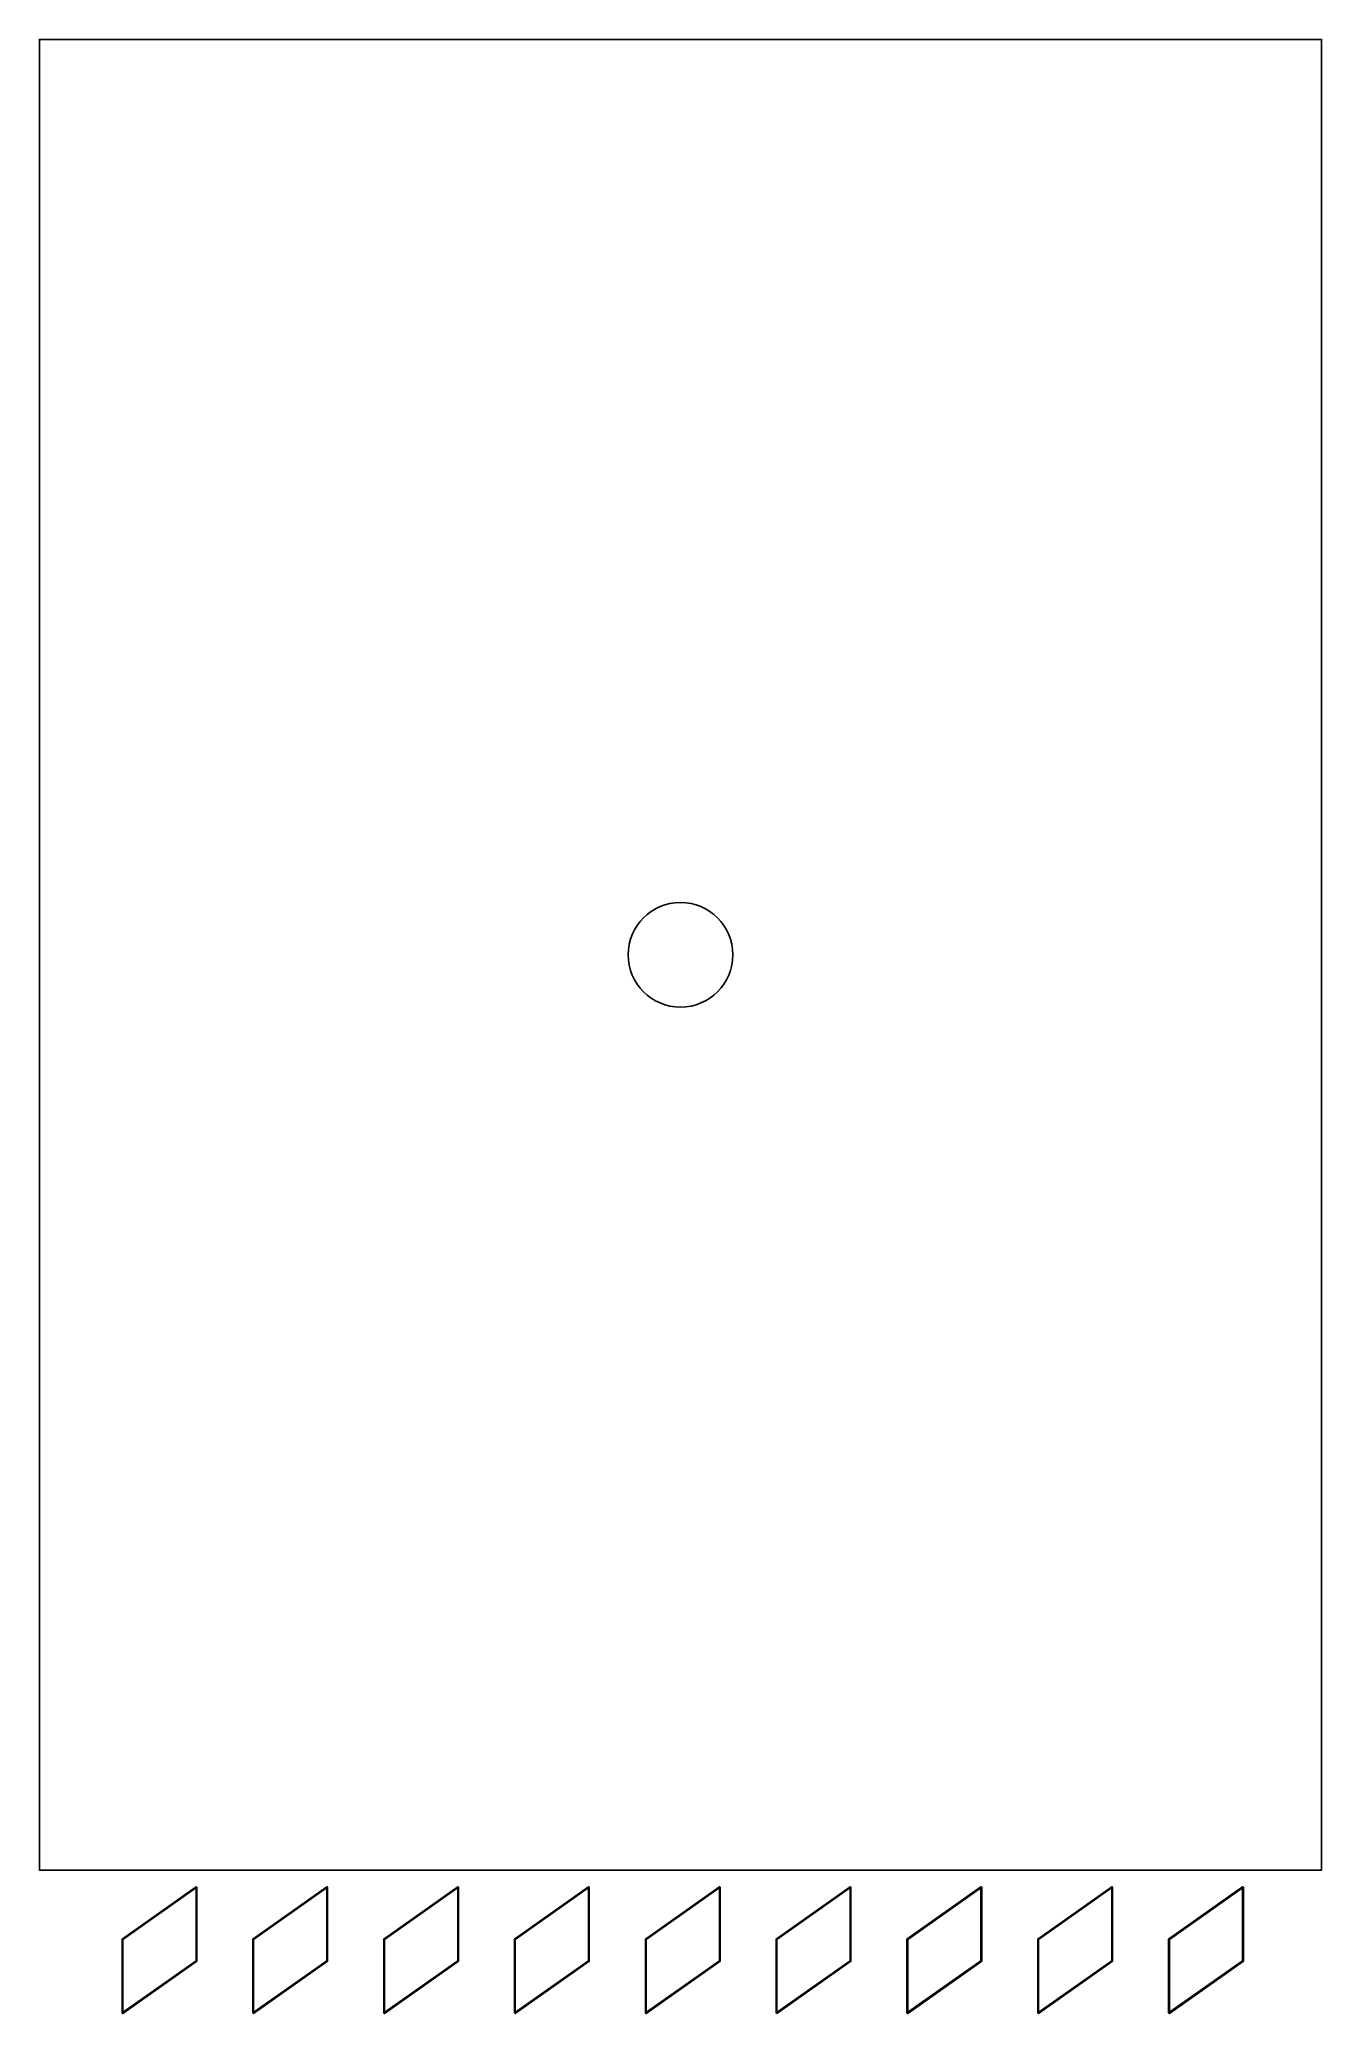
# Model space of a CAD drawing. Header units: metres. Extents: x -16.4 to 2.5, y -1.7 to 7.
# Drawn here: x -2.45 to 2.45, y -0.55 to 7 of the extents above; entities outside this region: 1.
import ezdxf

# ---------------------------------------------------------------- set-up
doc = ezdxf.new("R2010")
doc.units = ezdxf.units.M

msp = doc.modelspace()

# ---------------------------------------------------------------- linework, layer by layer
at = {"layer": 'Fixed Shading', "color": 9}
for points in [[(-1.85151, -0.06358, -1.20358), (-2.13435, -0.26358, -1.00358), (-2.13435, -0.54642, -1.28642), (-1.85151, -0.34642, -1.48642)], [(-1.85151, -0.34642, -1.48642), (-2.13435, -0.54642, -1.28642), (-2.13435, -0.26358, -1.00358), (-1.85151, -0.06358, -1.20358)], [(-1.85151, -0.06358, -1.20358), (-2.13152, -0.26558, -1.00158), (-2.13435, -0.26358, -1.00358)], [(-2.13435, -0.26358, -1.00358), (-2.13152, -0.26558, -1.00158), (-1.85151, -0.06358, -1.20358)], [(-1.85151, -0.06358, -0.70358), (-2.13435, -0.26358, -0.50358), (-2.13435, -0.54642, -0.78642), (-1.85151, -0.34642, -0.98642)], [(-1.85151, -0.34642, -0.98642), (-2.13435, -0.54642, -0.78642), (-2.13435, -0.26358, -0.50358), (-1.85151, -0.06358, -0.70358)], [(-1.85151, -0.06358, -0.70358), (-2.13152, -0.26558, -0.50158), (-2.13435, -0.26358, -0.50358)], [(-2.13435, -0.26358, -0.50358), (-2.13152, -0.26558, -0.50158), (-1.85151, -0.06358, -0.70358)], [(-1.85151, -0.06358, -0.20358), (-2.13435, -0.26358, -0.00358), (-2.13435, -0.54642, -0.28642), (-1.85151, -0.34642, -0.48642)], [(-1.85151, -0.34642, -0.48642), (-2.13435, -0.54642, -0.28642), (-2.13435, -0.26358, -0.00358), (-1.85151, -0.06358, -0.20358)], [(-1.85151, -0.06358, -0.20358), (-2.13152, -0.26558, -0.00158), (-2.13435, -0.26358, -0.00358)], [(-2.13435, -0.26358, -0.00358), (-2.13152, -0.26558, -0.00158), (-1.85151, -0.06358, -0.20358)], [(-1.85151, -0.06358, 0.29642), (-2.13435, -0.26358, 0.49642), (-2.13435, -0.54642, 0.21358), (-1.85151, -0.34642, 0.01358)], [(-1.85151, -0.34642, 0.01358), (-2.13435, -0.54642, 0.21358), (-2.13435, -0.26358, 0.49642), (-1.85151, -0.06358, 0.29642)], [(-1.85151, -0.06358, 0.29642), (-2.13152, -0.26558, 0.49842), (-2.13435, -0.26358, 0.49642)], [(-2.13435, -0.26358, 0.49642), (-2.13152, -0.26558, 0.49842), (-1.85151, -0.06358, 0.29642)], [(-1.85151, -0.06358, 0.79642), (-2.13435, -0.26358, 0.99642), (-2.13435, -0.54642, 0.71358), (-1.85151, -0.34642, 0.51358)], [(-1.85151, -0.34642, 0.51358), (-2.13435, -0.54642, 0.71358), (-2.13435, -0.26358, 0.99642), (-1.85151, -0.06358, 0.79642)], [(-1.85151, -0.06358, 0.79642), (-2.13152, -0.26558, 0.99842), (-2.13435, -0.26358, 0.99642)], [(-2.13435, -0.26358, 0.99642), (-2.13152, -0.26558, 0.99842), (-1.85151, -0.06358, 0.79642)], [(-1.85151, -0.06358, 1.29642), (-2.13435, -0.26358, 1.49642), (-2.13435, -0.54642, 1.21358), (-1.85151, -0.34642, 1.01358)], [(-1.85151, -0.34642, 1.01358), (-2.13435, -0.54642, 1.21358), (-2.13435, -0.26358, 1.49642), (-1.85151, -0.06358, 1.29642)], [(-1.85151, -0.06358, 1.29642), (-2.13152, -0.26558, 1.49842), (-2.13435, -0.26358, 1.49642)], [(-2.13435, -0.26358, 1.49642), (-2.13152, -0.26558, 1.49842), (-1.85151, -0.06358, 1.29642)], [(-1.84868, -0.34842, -1.48442), (-2.13152, -0.54842, -1.28442), (-2.13152, -0.26558, -1.00158), (-1.84868, -0.06558, -1.20158)], [(-1.84868, -0.06558, -1.20158), (-2.13152, -0.26558, -1.00158), (-2.13152, -0.54842, -1.28442), (-1.84868, -0.34842, -1.48442)], [(-1.84868, -0.34842, -0.98442), (-2.13152, -0.54842, -0.78442), (-2.13152, -0.26558, -0.50158), (-1.84868, -0.06558, -0.70158)], [(-1.84868, -0.06558, -0.70158), (-2.13152, -0.26558, -0.50158), (-2.13152, -0.54842, -0.78442), (-1.84868, -0.34842, -0.98442)], [(-1.84868, -0.34842, -0.48442), (-2.13152, -0.54842, -0.28442), (-2.13152, -0.26558, -0.00158), (-1.84868, -0.06558, -0.20158)], [(-1.84868, -0.06558, -0.20158), (-2.13152, -0.26558, -0.00158), (-2.13152, -0.54842, -0.28442), (-1.84868, -0.34842, -0.48442)], [(-1.84868, -0.34842, 0.01558), (-2.13152, -0.54842, 0.21558), (-2.13152, -0.26558, 0.49842), (-1.84868, -0.06558, 0.29842)], [(-1.84868, -0.06558, 0.29842), (-2.13152, -0.26558, 0.49842), (-2.13152, -0.54842, 0.21558), (-1.84868, -0.34842, 0.01558)], [(-1.84868, -0.34842, 0.51558), (-2.13152, -0.54842, 0.71558), (-2.13152, -0.26558, 0.99842), (-1.84868, -0.06558, 0.79842)], [(-1.84868, -0.06558, 0.79842), (-2.13152, -0.26558, 0.99842), (-2.13152, -0.54842, 0.71558), (-1.84868, -0.34842, 0.51558)], [(-1.84868, -0.34842, 1.01558), (-2.13152, -0.54842, 1.21558), (-2.13152, -0.26558, 1.49842), (-1.84868, -0.06558, 1.29842)], [(-1.84868, -0.06558, 1.29842), (-2.13152, -0.26558, 1.49842), (-2.13152, -0.54842, 1.21558), (-1.84868, -0.34842, 1.01558)], [(-1.85151, -0.34642, -1.48642), (-1.84868, -0.06558, -1.20158), (-1.85151, -0.06358, -1.20358)], [(-1.85151, -0.06358, -1.20358), (-1.84868, -0.06558, -1.20158), (-1.85151, -0.34642, -1.48642)], [(-1.85151, -0.34642, -0.98642), (-1.84868, -0.06558, -0.70158), (-1.85151, -0.06358, -0.70358)], [(-1.85151, -0.06358, -0.70358), (-1.84868, -0.06558, -0.70158), (-1.85151, -0.34642, -0.98642)], [(-1.85151, -0.34642, -0.48642), (-1.84868, -0.06558, -0.20158), (-1.85151, -0.06358, -0.20358)], [(-1.85151, -0.06358, -0.20358), (-1.84868, -0.06558, -0.20158), (-1.85151, -0.34642, -0.48642)], [(-1.85151, -0.34642, 0.01358), (-1.84868, -0.06558, 0.29842), (-1.85151, -0.06358, 0.29642)], [(-1.85151, -0.06358, 0.29642), (-1.84868, -0.06558, 0.29842), (-1.85151, -0.34642, 0.01358)], [(-1.85151, -0.34642, 0.51358), (-1.84868, -0.06558, 0.79842), (-1.85151, -0.06358, 0.79642)], [(-1.85151, -0.06358, 0.79642), (-1.84868, -0.06558, 0.79842), (-1.85151, -0.34642, 0.51358)], [(-1.85151, -0.34642, 1.01358), (-1.84868, -0.06558, 1.29842), (-1.85151, -0.06358, 1.29642)], [(-1.85151, -0.06358, 1.29642), (-1.84868, -0.06558, 1.29842), (-1.85151, -0.34642, 1.01358)], [(-1.35151, -0.06358, -1.20358), (-1.63435, -0.26358, -1.00358), (-1.63435, -0.54642, -1.28642), (-1.35151, -0.34642, -1.48642)], [(-1.35151, -0.34642, -1.48642), (-1.63435, -0.54642, -1.28642), (-1.63435, -0.26358, -1.00358), (-1.35151, -0.06358, -1.20358)], [(-1.35151, -0.06358, -1.20358), (-1.63152, -0.26558, -1.00158), (-1.63435, -0.26358, -1.00358)], [(-1.63435, -0.26358, -1.00358), (-1.63152, -0.26558, -1.00158), (-1.35151, -0.06358, -1.20358)], [(-1.35151, -0.06358, -0.70358), (-1.63435, -0.26358, -0.50358), (-1.63435, -0.54642, -0.78642), (-1.35151, -0.34642, -0.98642)], [(-1.35151, -0.34642, -0.98642), (-1.63435, -0.54642, -0.78642), (-1.63435, -0.26358, -0.50358), (-1.35151, -0.06358, -0.70358)], [(-1.35151, -0.06358, -0.70358), (-1.63152, -0.26558, -0.50158), (-1.63435, -0.26358, -0.50358)], [(-1.63435, -0.26358, -0.50358), (-1.63152, -0.26558, -0.50158), (-1.35151, -0.06358, -0.70358)], [(-1.35151, -0.06358, -0.20358), (-1.63435, -0.26358, -0.00358), (-1.63435, -0.54642, -0.28642), (-1.35151, -0.34642, -0.48642)], [(-1.35151, -0.34642, -0.48642), (-1.63435, -0.54642, -0.28642), (-1.63435, -0.26358, -0.00358), (-1.35151, -0.06358, -0.20358)], [(-1.35151, -0.06358, -0.20358), (-1.63152, -0.26558, -0.00158), (-1.63435, -0.26358, -0.00358)], [(-1.63435, -0.26358, -0.00358), (-1.63152, -0.26558, -0.00158), (-1.35151, -0.06358, -0.20358)], [(-1.35151, -0.06358, 0.29642), (-1.63435, -0.26358, 0.49642), (-1.63435, -0.54642, 0.21358), (-1.35151, -0.34642, 0.01358)], [(-1.35151, -0.34642, 0.01358), (-1.63435, -0.54642, 0.21358), (-1.63435, -0.26358, 0.49642), (-1.35151, -0.06358, 0.29642)], [(-1.35151, -0.06358, 0.29642), (-1.63152, -0.26558, 0.49842), (-1.63435, -0.26358, 0.49642)], [(-1.63435, -0.26358, 0.49642), (-1.63152, -0.26558, 0.49842), (-1.35151, -0.06358, 0.29642)], [(-1.35151, -0.06358, 0.79642), (-1.63435, -0.26358, 0.99642), (-1.63435, -0.54642, 0.71358), (-1.35151, -0.34642, 0.51358)], [(-1.35151, -0.34642, 0.51358), (-1.63435, -0.54642, 0.71358), (-1.63435, -0.26358, 0.99642), (-1.35151, -0.06358, 0.79642)], [(-1.35151, -0.06358, 0.79642), (-1.63152, -0.26558, 0.99842), (-1.63435, -0.26358, 0.99642)], [(-1.63435, -0.26358, 0.99642), (-1.63152, -0.26558, 0.99842), (-1.35151, -0.06358, 0.79642)], [(-1.35151, -0.06358, 1.29642), (-1.63435, -0.26358, 1.49642), (-1.63435, -0.54642, 1.21358), (-1.35151, -0.34642, 1.01358)], [(-1.35151, -0.34642, 1.01358), (-1.63435, -0.54642, 1.21358), (-1.63435, -0.26358, 1.49642), (-1.35151, -0.06358, 1.29642)], [(-1.35151, -0.06358, 1.29642), (-1.63152, -0.26558, 1.49842), (-1.63435, -0.26358, 1.49642)], [(-1.63435, -0.26358, 1.49642), (-1.63152, -0.26558, 1.49842), (-1.35151, -0.06358, 1.29642)], [(-1.34868, -0.34842, -1.48442), (-1.63152, -0.54842, -1.28442), (-1.63152, -0.26558, -1.00158), (-1.34868, -0.06558, -1.20158)], [(-1.34868, -0.06558, -1.20158), (-1.63152, -0.26558, -1.00158), (-1.63152, -0.54842, -1.28442), (-1.34868, -0.34842, -1.48442)], [(-1.34868, -0.34842, -0.98442), (-1.63152, -0.54842, -0.78442), (-1.63152, -0.26558, -0.50158), (-1.34868, -0.06558, -0.70158)], [(-1.34868, -0.06558, -0.70158), (-1.63152, -0.26558, -0.50158), (-1.63152, -0.54842, -0.78442), (-1.34868, -0.34842, -0.98442)], [(-1.34868, -0.34842, -0.48442), (-1.63152, -0.54842, -0.28442), (-1.63152, -0.26558, -0.00158), (-1.34868, -0.06558, -0.20158)], [(-1.34868, -0.06558, -0.20158), (-1.63152, -0.26558, -0.00158), (-1.63152, -0.54842, -0.28442), (-1.34868, -0.34842, -0.48442)], [(-1.34868, -0.34842, 0.01558), (-1.63152, -0.54842, 0.21558), (-1.63152, -0.26558, 0.49842), (-1.34868, -0.06558, 0.29842)], [(-1.34868, -0.06558, 0.29842), (-1.63152, -0.26558, 0.49842), (-1.63152, -0.54842, 0.21558), (-1.34868, -0.34842, 0.01558)], [(-1.34868, -0.34842, 0.51558), (-1.63152, -0.54842, 0.71558), (-1.63152, -0.26558, 0.99842), (-1.34868, -0.06558, 0.79842)], [(-1.34868, -0.06558, 0.79842), (-1.63152, -0.26558, 0.99842), (-1.63152, -0.54842, 0.71558), (-1.34868, -0.34842, 0.51558)], [(-1.34868, -0.34842, 1.01558), (-1.63152, -0.54842, 1.21558), (-1.63152, -0.26558, 1.49842), (-1.34868, -0.06558, 1.29842)], [(-1.34868, -0.06558, 1.29842), (-1.63152, -0.26558, 1.49842), (-1.63152, -0.54842, 1.21558), (-1.34868, -0.34842, 1.01558)], [(-1.35151, -0.34642, -1.48642), (-1.34868, -0.06558, -1.20158), (-1.35151, -0.06358, -1.20358)], [(-1.35151, -0.06358, -1.20358), (-1.34868, -0.06558, -1.20158), (-1.35151, -0.34642, -1.48642)], [(-1.35151, -0.34642, -0.98642), (-1.34868, -0.06558, -0.70158), (-1.35151, -0.06358, -0.70358)], [(-1.35151, -0.06358, -0.70358), (-1.34868, -0.06558, -0.70158), (-1.35151, -0.34642, -0.98642)], [(-1.35151, -0.34642, -0.48642), (-1.34868, -0.06558, -0.20158), (-1.35151, -0.06358, -0.20358)], [(-1.35151, -0.06358, -0.20358), (-1.34868, -0.06558, -0.20158), (-1.35151, -0.34642, -0.48642)], [(-1.35151, -0.34642, 0.01358), (-1.34868, -0.06558, 0.29842), (-1.35151, -0.06358, 0.29642)], [(-1.35151, -0.06358, 0.29642), (-1.34868, -0.06558, 0.29842), (-1.35151, -0.34642, 0.01358)], [(-1.35151, -0.34642, 0.51358), (-1.34868, -0.06558, 0.79842), (-1.35151, -0.06358, 0.79642)], [(-1.35151, -0.06358, 0.79642), (-1.34868, -0.06558, 0.79842), (-1.35151, -0.34642, 0.51358)], [(-1.35151, -0.34642, 1.01358), (-1.34868, -0.06558, 1.29842), (-1.35151, -0.06358, 1.29642)], [(-1.35151, -0.06358, 1.29642), (-1.34868, -0.06558, 1.29842), (-1.35151, -0.34642, 1.01358)], [(-0.85151, -0.06358, -1.20358), (-1.13435, -0.26358, -1.00358), (-1.13435, -0.54642, -1.28642), (-0.85151, -0.34642, -1.48642)], [(-0.85151, -0.34642, -1.48642), (-1.13435, -0.54642, -1.28642), (-1.13435, -0.26358, -1.00358), (-0.85151, -0.06358, -1.20358)], [(-0.85151, -0.06358, -1.20358), (-1.13152, -0.26558, -1.00158), (-1.13435, -0.26358, -1.00358)], [(-1.13435, -0.26358, -1.00358), (-1.13152, -0.26558, -1.00158), (-0.85151, -0.06358, -1.20358)], [(-0.85151, -0.06358, -0.70358), (-1.13435, -0.26358, -0.50358), (-1.13435, -0.54642, -0.78642), (-0.85151, -0.34642, -0.98642)], [(-0.85151, -0.34642, -0.98642), (-1.13435, -0.54642, -0.78642), (-1.13435, -0.26358, -0.50358), (-0.85151, -0.06358, -0.70358)], [(-0.85151, -0.06358, -0.70358), (-1.13152, -0.26558, -0.50158), (-1.13435, -0.26358, -0.50358)], [(-1.13435, -0.26358, -0.50358), (-1.13152, -0.26558, -0.50158), (-0.85151, -0.06358, -0.70358)], [(-0.85151, -0.06358, -0.20358), (-1.13435, -0.26358, -0.00358), (-1.13435, -0.54642, -0.28642), (-0.85151, -0.34642, -0.48642)], [(-0.85151, -0.34642, -0.48642), (-1.13435, -0.54642, -0.28642), (-1.13435, -0.26358, -0.00358), (-0.85151, -0.06358, -0.20358)], [(-0.85151, -0.06358, -0.20358), (-1.13152, -0.26558, -0.00158), (-1.13435, -0.26358, -0.00358)], [(-1.13435, -0.26358, -0.00358), (-1.13152, -0.26558, -0.00158), (-0.85151, -0.06358, -0.20358)], [(-0.85151, -0.06358, 0.29642), (-1.13435, -0.26358, 0.49642), (-1.13435, -0.54642, 0.21358), (-0.85151, -0.34642, 0.01358)], [(-0.85151, -0.34642, 0.01358), (-1.13435, -0.54642, 0.21358), (-1.13435, -0.26358, 0.49642), (-0.85151, -0.06358, 0.29642)], [(-0.85151, -0.06358, 0.29642), (-1.13152, -0.26558, 0.49842), (-1.13435, -0.26358, 0.49642)], [(-1.13435, -0.26358, 0.49642), (-1.13152, -0.26558, 0.49842), (-0.85151, -0.06358, 0.29642)], [(-0.85151, -0.06358, 0.79642), (-1.13435, -0.26358, 0.99642), (-1.13435, -0.54642, 0.71358), (-0.85151, -0.34642, 0.51358)], [(-0.85151, -0.34642, 0.51358), (-1.13435, -0.54642, 0.71358), (-1.13435, -0.26358, 0.99642), (-0.85151, -0.06358, 0.79642)], [(-0.85151, -0.06358, 0.79642), (-1.13152, -0.26558, 0.99842), (-1.13435, -0.26358, 0.99642)], [(-1.13435, -0.26358, 0.99642), (-1.13152, -0.26558, 0.99842), (-0.85151, -0.06358, 0.79642)], [(-0.85151, -0.06358, 1.29642), (-1.13435, -0.26358, 1.49642), (-1.13435, -0.54642, 1.21358), (-0.85151, -0.34642, 1.01358)], [(-0.85151, -0.34642, 1.01358), (-1.13435, -0.54642, 1.21358), (-1.13435, -0.26358, 1.49642), (-0.85151, -0.06358, 1.29642)], [(-0.85151, -0.06358, 1.29642), (-1.13152, -0.26558, 1.49842), (-1.13435, -0.26358, 1.49642)], [(-1.13435, -0.26358, 1.49642), (-1.13152, -0.26558, 1.49842), (-0.85151, -0.06358, 1.29642)], [(-0.84868, -0.34842, -1.48442), (-1.13152, -0.54842, -1.28442), (-1.13152, -0.26558, -1.00158), (-0.84868, -0.06558, -1.20158)], [(-0.84868, -0.06558, -1.20158), (-1.13152, -0.26558, -1.00158), (-1.13152, -0.54842, -1.28442), (-0.84868, -0.34842, -1.48442)], [(-0.84868, -0.34842, -0.98442), (-1.13152, -0.54842, -0.78442), (-1.13152, -0.26558, -0.50158), (-0.84868, -0.06558, -0.70158)], [(-0.84868, -0.06558, -0.70158), (-1.13152, -0.26558, -0.50158), (-1.13152, -0.54842, -0.78442), (-0.84868, -0.34842, -0.98442)], [(-0.84868, -0.34842, -0.48442), (-1.13152, -0.54842, -0.28442), (-1.13152, -0.26558, -0.00158), (-0.84868, -0.06558, -0.20158)], [(-0.84868, -0.06558, -0.20158), (-1.13152, -0.26558, -0.00158), (-1.13152, -0.54842, -0.28442), (-0.84868, -0.34842, -0.48442)], [(-0.84868, -0.34842, 0.01558), (-1.13152, -0.54842, 0.21558), (-1.13152, -0.26558, 0.49842), (-0.84868, -0.06558, 0.29842)], [(-0.84868, -0.06558, 0.29842), (-1.13152, -0.26558, 0.49842), (-1.13152, -0.54842, 0.21558), (-0.84868, -0.34842, 0.01558)], [(-0.84868, -0.34842, 0.51558), (-1.13152, -0.54842, 0.71558), (-1.13152, -0.26558, 0.99842), (-0.84868, -0.06558, 0.79842)], [(-0.84868, -0.06558, 0.79842), (-1.13152, -0.26558, 0.99842), (-1.13152, -0.54842, 0.71558), (-0.84868, -0.34842, 0.51558)], [(-0.84868, -0.34842, 1.01558), (-1.13152, -0.54842, 1.21558), (-1.13152, -0.26558, 1.49842), (-0.84868, -0.06558, 1.29842)], [(-0.84868, -0.06558, 1.29842), (-1.13152, -0.26558, 1.49842), (-1.13152, -0.54842, 1.21558), (-0.84868, -0.34842, 1.01558)], [(-0.85151, -0.34642, -1.48642), (-0.84868, -0.06558, -1.20158), (-0.85151, -0.06358, -1.20358)], [(-0.85151, -0.06358, -1.20358), (-0.84868, -0.06558, -1.20158), (-0.85151, -0.34642, -1.48642)], [(-0.85151, -0.34642, -0.98642), (-0.84868, -0.06558, -0.70158), (-0.85151, -0.06358, -0.70358)], [(-0.85151, -0.06358, -0.70358), (-0.84868, -0.06558, -0.70158), (-0.85151, -0.34642, -0.98642)], [(-0.85151, -0.34642, -0.48642), (-0.84868, -0.06558, -0.20158), (-0.85151, -0.06358, -0.20358)], [(-0.85151, -0.06358, -0.20358), (-0.84868, -0.06558, -0.20158), (-0.85151, -0.34642, -0.48642)], [(-0.85151, -0.34642, 0.01358), (-0.84868, -0.06558, 0.29842), (-0.85151, -0.06358, 0.29642)], [(-0.85151, -0.06358, 0.29642), (-0.84868, -0.06558, 0.29842), (-0.85151, -0.34642, 0.01358)], [(-0.85151, -0.34642, 0.51358), (-0.84868, -0.06558, 0.79842), (-0.85151, -0.06358, 0.79642)], [(-0.85151, -0.06358, 0.79642), (-0.84868, -0.06558, 0.79842), (-0.85151, -0.34642, 0.51358)], [(-0.85151, -0.34642, 1.01358), (-0.84868, -0.06558, 1.29842), (-0.85151, -0.06358, 1.29642)], [(-0.85151, -0.06358, 1.29642), (-0.84868, -0.06558, 1.29842), (-0.85151, -0.34642, 1.01358)], [(-0.35151, -0.06358, -1.20358), (-0.63435, -0.26358, -1.00358), (-0.63435, -0.54642, -1.28642), (-0.35151, -0.34642, -1.48642)], [(-0.35151, -0.34642, -1.48642), (-0.63435, -0.54642, -1.28642), (-0.63435, -0.26358, -1.00358), (-0.35151, -0.06358, -1.20358)], [(-0.35151, -0.06358, -1.20358), (-0.63152, -0.26558, -1.00158), (-0.63435, -0.26358, -1.00358)], [(-0.63435, -0.26358, -1.00358), (-0.63152, -0.26558, -1.00158), (-0.35151, -0.06358, -1.20358)], [(-0.35151, -0.06358, -0.70358), (-0.63435, -0.26358, -0.50358), (-0.63435, -0.54642, -0.78642), (-0.35151, -0.34642, -0.98642)], [(-0.35151, -0.34642, -0.98642), (-0.63435, -0.54642, -0.78642), (-0.63435, -0.26358, -0.50358), (-0.35151, -0.06358, -0.70358)], [(-0.35151, -0.06358, -0.70358), (-0.63152, -0.26558, -0.50158), (-0.63435, -0.26358, -0.50358)], [(-0.63435, -0.26358, -0.50358), (-0.63152, -0.26558, -0.50158), (-0.35151, -0.06358, -0.70358)], [(-0.35151, -0.06358, -0.20358), (-0.63435, -0.26358, -0.00358), (-0.63435, -0.54642, -0.28642), (-0.35151, -0.34642, -0.48642)], [(-0.35151, -0.34642, -0.48642), (-0.63435, -0.54642, -0.28642), (-0.63435, -0.26358, -0.00358), (-0.35151, -0.06358, -0.20358)], [(-0.35151, -0.06358, -0.20358), (-0.63152, -0.26558, -0.00158), (-0.63435, -0.26358, -0.00358)], [(-0.63435, -0.26358, -0.00358), (-0.63152, -0.26558, -0.00158), (-0.35151, -0.06358, -0.20358)], [(-0.35151, -0.06358, 0.29642), (-0.63435, -0.26358, 0.49642), (-0.63435, -0.54642, 0.21358), (-0.35151, -0.34642, 0.01358)], [(-0.35151, -0.34642, 0.01358), (-0.63435, -0.54642, 0.21358), (-0.63435, -0.26358, 0.49642), (-0.35151, -0.06358, 0.29642)], [(-0.35151, -0.06358, 0.29642), (-0.63152, -0.26558, 0.49842), (-0.63435, -0.26358, 0.49642)], [(-0.63435, -0.26358, 0.49642), (-0.63152, -0.26558, 0.49842), (-0.35151, -0.06358, 0.29642)], [(-0.35151, -0.06358, 0.79642), (-0.63435, -0.26358, 0.99642), (-0.63435, -0.54642, 0.71358), (-0.35151, -0.34642, 0.51358)], [(-0.35151, -0.34642, 0.51358), (-0.63435, -0.54642, 0.71358), (-0.63435, -0.26358, 0.99642), (-0.35151, -0.06358, 0.79642)], [(-0.35151, -0.06358, 0.79642), (-0.63152, -0.26558, 0.99842), (-0.63435, -0.26358, 0.99642)], [(-0.63435, -0.26358, 0.99642), (-0.63152, -0.26558, 0.99842), (-0.35151, -0.06358, 0.79642)], [(-0.35151, -0.06358, 1.29642), (-0.63435, -0.26358, 1.49642), (-0.63435, -0.54642, 1.21358), (-0.35151, -0.34642, 1.01358)], [(-0.35151, -0.34642, 1.01358), (-0.63435, -0.54642, 1.21358), (-0.63435, -0.26358, 1.49642), (-0.35151, -0.06358, 1.29642)], [(-0.35151, -0.06358, 1.29642), (-0.63152, -0.26558, 1.49842), (-0.63435, -0.26358, 1.49642)], [(-0.63435, -0.26358, 1.49642), (-0.63152, -0.26558, 1.49842), (-0.35151, -0.06358, 1.29642)], [(-0.34868, -0.34842, -1.48442), (-0.63152, -0.54842, -1.28442), (-0.63152, -0.26558, -1.00158), (-0.34868, -0.06558, -1.20158)], [(-0.34868, -0.06558, -1.20158), (-0.63152, -0.26558, -1.00158), (-0.63152, -0.54842, -1.28442), (-0.34868, -0.34842, -1.48442)], [(-0.34868, -0.34842, -0.98442), (-0.63152, -0.54842, -0.78442), (-0.63152, -0.26558, -0.50158), (-0.34868, -0.06558, -0.70158)], [(-0.34868, -0.06558, -0.70158), (-0.63152, -0.26558, -0.50158), (-0.63152, -0.54842, -0.78442), (-0.34868, -0.34842, -0.98442)], [(-0.34868, -0.34842, -0.48442), (-0.63152, -0.54842, -0.28442), (-0.63152, -0.26558, -0.00158), (-0.34868, -0.06558, -0.20158)], [(-0.34868, -0.06558, -0.20158), (-0.63152, -0.26558, -0.00158), (-0.63152, -0.54842, -0.28442), (-0.34868, -0.34842, -0.48442)], [(-0.34868, -0.34842, 0.01558), (-0.63152, -0.54842, 0.21558), (-0.63152, -0.26558, 0.49842), (-0.34868, -0.06558, 0.29842)], [(-0.34868, -0.06558, 0.29842), (-0.63152, -0.26558, 0.49842), (-0.63152, -0.54842, 0.21558), (-0.34868, -0.34842, 0.01558)], [(-0.34868, -0.34842, 0.51558), (-0.63152, -0.54842, 0.71558), (-0.63152, -0.26558, 0.99842), (-0.34868, -0.06558, 0.79842)], [(-0.34868, -0.06558, 0.79842), (-0.63152, -0.26558, 0.99842), (-0.63152, -0.54842, 0.71558), (-0.34868, -0.34842, 0.51558)], [(-0.34868, -0.34842, 1.01558), (-0.63152, -0.54842, 1.21558), (-0.63152, -0.26558, 1.49842), (-0.34868, -0.06558, 1.29842)], [(-0.34868, -0.06558, 1.29842), (-0.63152, -0.26558, 1.49842), (-0.63152, -0.54842, 1.21558), (-0.34868, -0.34842, 1.01558)], [(-0.35151, -0.34642, -1.48642), (-0.34868, -0.06558, -1.20158), (-0.35151, -0.06358, -1.20358)], [(-0.35151, -0.06358, -1.20358), (-0.34868, -0.06558, -1.20158), (-0.35151, -0.34642, -1.48642)], [(-0.35151, -0.34642, -0.98642), (-0.34868, -0.06558, -0.70158), (-0.35151, -0.06358, -0.70358)], [(-0.35151, -0.06358, -0.70358), (-0.34868, -0.06558, -0.70158), (-0.35151, -0.34642, -0.98642)], [(-0.35151, -0.34642, -0.48642), (-0.34868, -0.06558, -0.20158), (-0.35151, -0.06358, -0.20358)], [(-0.35151, -0.06358, -0.20358), (-0.34868, -0.06558, -0.20158), (-0.35151, -0.34642, -0.48642)], [(-0.35151, -0.34642, 0.01358), (-0.34868, -0.06558, 0.29842), (-0.35151, -0.06358, 0.29642)], [(-0.35151, -0.06358, 0.29642), (-0.34868, -0.06558, 0.29842), (-0.35151, -0.34642, 0.01358)], [(-0.35151, -0.34642, 0.51358), (-0.34868, -0.06558, 0.79842), (-0.35151, -0.06358, 0.79642)], [(-0.35151, -0.06358, 0.79642), (-0.34868, -0.06558, 0.79842), (-0.35151, -0.34642, 0.51358)], [(-0.35151, -0.34642, 1.01358), (-0.34868, -0.06558, 1.29842), (-0.35151, -0.06358, 1.29642)], [(-0.35151, -0.06358, 1.29642), (-0.34868, -0.06558, 1.29842), (-0.35151, -0.34642, 1.01358)], [(0.14849, -0.06358, -1.20358), (-0.13435, -0.26358, -1.00358), (-0.13435, -0.54642, -1.28642), (0.14849, -0.34642, -1.48642)], [(0.14849, -0.34642, -1.48642), (-0.13435, -0.54642, -1.28642), (-0.13435, -0.26358, -1.00358), (0.14849, -0.06358, -1.20358)], [(0.14849, -0.06358, -1.20358), (-0.13152, -0.26558, -1.00158), (-0.13435, -0.26358, -1.00358)], [(-0.13435, -0.26358, -1.00358), (-0.13152, -0.26558, -1.00158), (0.14849, -0.06358, -1.20358)], [(0.14849, -0.06358, -0.70358), (-0.13435, -0.26358, -0.50358), (-0.13435, -0.54642, -0.78642), (0.14849, -0.34642, -0.98642)], [(0.14849, -0.34642, -0.98642), (-0.13435, -0.54642, -0.78642), (-0.13435, -0.26358, -0.50358), (0.14849, -0.06358, -0.70358)], [(0.14849, -0.06358, -0.70358), (-0.13152, -0.26558, -0.50158), (-0.13435, -0.26358, -0.50358)], [(-0.13435, -0.26358, -0.50358), (-0.13152, -0.26558, -0.50158), (0.14849, -0.06358, -0.70358)], [(0.14849, -0.06358, -0.20358), (-0.13435, -0.26358, -0.00358), (-0.13435, -0.54642, -0.28642), (0.14849, -0.34642, -0.48642)], [(0.14849, -0.34642, -0.48642), (-0.13435, -0.54642, -0.28642), (-0.13435, -0.26358, -0.00358), (0.14849, -0.06358, -0.20358)], [(0.14849, -0.06358, -0.20358), (-0.13152, -0.26558, -0.00158), (-0.13435, -0.26358, -0.00358)], [(-0.13435, -0.26358, -0.00358), (-0.13152, -0.26558, -0.00158), (0.14849, -0.06358, -0.20358)], [(0.14849, -0.06358, 0.29642), (-0.13435, -0.26358, 0.49642), (-0.13435, -0.54642, 0.21358), (0.14849, -0.34642, 0.01358)], [(0.14849, -0.34642, 0.01358), (-0.13435, -0.54642, 0.21358), (-0.13435, -0.26358, 0.49642), (0.14849, -0.06358, 0.29642)], [(0.14849, -0.06358, 0.29642), (-0.13152, -0.26558, 0.49842), (-0.13435, -0.26358, 0.49642)], [(-0.13435, -0.26358, 0.49642), (-0.13152, -0.26558, 0.49842), (0.14849, -0.06358, 0.29642)], [(0.14849, -0.06358, 0.79642), (-0.13435, -0.26358, 0.99642), (-0.13435, -0.54642, 0.71358), (0.14849, -0.34642, 0.51358)], [(0.14849, -0.34642, 0.51358), (-0.13435, -0.54642, 0.71358), (-0.13435, -0.26358, 0.99642), (0.14849, -0.06358, 0.79642)], [(0.14849, -0.06358, 0.79642), (-0.13152, -0.26558, 0.99842), (-0.13435, -0.26358, 0.99642)], [(-0.13435, -0.26358, 0.99642), (-0.13152, -0.26558, 0.99842), (0.14849, -0.06358, 0.79642)], [(0.14849, -0.06358, 1.29642), (-0.13435, -0.26358, 1.49642), (-0.13435, -0.54642, 1.21358), (0.14849, -0.34642, 1.01358)], [(0.14849, -0.34642, 1.01358), (-0.13435, -0.54642, 1.21358), (-0.13435, -0.26358, 1.49642), (0.14849, -0.06358, 1.29642)], [(0.14849, -0.06358, 1.29642), (-0.13152, -0.26558, 1.49842), (-0.13435, -0.26358, 1.49642)], [(-0.13435, -0.26358, 1.49642), (-0.13152, -0.26558, 1.49842), (0.14849, -0.06358, 1.29642)], [(0.15132, -0.34842, -1.48442), (-0.13152, -0.54842, -1.28442), (-0.13152, -0.26558, -1.00158), (0.15132, -0.06558, -1.20158)], [(0.15132, -0.06558, -1.20158), (-0.13152, -0.26558, -1.00158), (-0.13152, -0.54842, -1.28442), (0.15132, -0.34842, -1.48442)], [(0.15132, -0.34842, -0.98442), (-0.13152, -0.54842, -0.78442), (-0.13152, -0.26558, -0.50158), (0.15132, -0.06558, -0.70158)], [(0.15132, -0.06558, -0.70158), (-0.13152, -0.26558, -0.50158), (-0.13152, -0.54842, -0.78442), (0.15132, -0.34842, -0.98442)], [(0.15132, -0.34842, -0.48442), (-0.13152, -0.54842, -0.28442), (-0.13152, -0.26558, -0.00158), (0.15132, -0.06558, -0.20158)], [(0.15132, -0.06558, -0.20158), (-0.13152, -0.26558, -0.00158), (-0.13152, -0.54842, -0.28442), (0.15132, -0.34842, -0.48442)], [(0.15132, -0.34842, 0.01558), (-0.13152, -0.54842, 0.21558), (-0.13152, -0.26558, 0.49842), (0.15132, -0.06558, 0.29842)], [(0.15132, -0.06558, 0.29842), (-0.13152, -0.26558, 0.49842), (-0.13152, -0.54842, 0.21558), (0.15132, -0.34842, 0.01558)], [(0.15132, -0.34842, 0.51558), (-0.13152, -0.54842, 0.71558), (-0.13152, -0.26558, 0.99842), (0.15132, -0.06558, 0.79842)], [(0.15132, -0.06558, 0.79842), (-0.13152, -0.26558, 0.99842), (-0.13152, -0.54842, 0.71558), (0.15132, -0.34842, 0.51558)], [(0.15132, -0.34842, 1.01558), (-0.13152, -0.54842, 1.21558), (-0.13152, -0.26558, 1.49842), (0.15132, -0.06558, 1.29842)], [(0.15132, -0.06558, 1.29842), (-0.13152, -0.26558, 1.49842), (-0.13152, -0.54842, 1.21558), (0.15132, -0.34842, 1.01558)], [(0.14849, -0.34642, -1.48642), (0.15132, -0.06558, -1.20158), (0.14849, -0.06358, -1.20358)], [(0.14849, -0.06358, -1.20358), (0.15132, -0.06558, -1.20158), (0.14849, -0.34642, -1.48642)], [(0.14849, -0.34642, -0.98642), (0.15132, -0.06558, -0.70158), (0.14849, -0.06358, -0.70358)], [(0.14849, -0.06358, -0.70358), (0.15132, -0.06558, -0.70158), (0.14849, -0.34642, -0.98642)], [(0.14849, -0.34642, -0.48642), (0.15132, -0.06558, -0.20158), (0.14849, -0.06358, -0.20358)], [(0.14849, -0.06358, -0.20358), (0.15132, -0.06558, -0.20158), (0.14849, -0.34642, -0.48642)], [(0.14849, -0.34642, 0.01358), (0.15132, -0.06558, 0.29842), (0.14849, -0.06358, 0.29642)], [(0.14849, -0.06358, 0.29642), (0.15132, -0.06558, 0.29842), (0.14849, -0.34642, 0.01358)], [(0.14849, -0.34642, 0.51358), (0.15132, -0.06558, 0.79842), (0.14849, -0.06358, 0.79642)], [(0.14849, -0.06358, 0.79642), (0.15132, -0.06558, 0.79842), (0.14849, -0.34642, 0.51358)], [(0.14849, -0.34642, 1.01358), (0.15132, -0.06558, 1.29842), (0.14849, -0.06358, 1.29642)], [(0.14849, -0.06358, 1.29642), (0.15132, -0.06558, 1.29842), (0.14849, -0.34642, 1.01358)], [(0.64849, -0.06358, -1.20358), (0.36565, -0.26358, -1.00358), (0.36565, -0.54642, -1.28642), (0.64849, -0.34642, -1.48642)], [(0.64849, -0.34642, -1.48642), (0.36565, -0.54642, -1.28642), (0.36565, -0.26358, -1.00358), (0.64849, -0.06358, -1.20358)], [(0.64849, -0.06358, -1.20358), (0.36848, -0.26558, -1.00158), (0.36565, -0.26358, -1.00358)], [(0.36565, -0.26358, -1.00358), (0.36848, -0.26558, -1.00158), (0.64849, -0.06358, -1.20358)], [(0.64849, -0.06358, -0.70358), (0.36565, -0.26358, -0.50358), (0.36565, -0.54642, -0.78642), (0.64849, -0.34642, -0.98642)], [(0.64849, -0.34642, -0.98642), (0.36565, -0.54642, -0.78642), (0.36565, -0.26358, -0.50358), (0.64849, -0.06358, -0.70358)], [(0.64849, -0.06358, -0.70358), (0.36848, -0.26558, -0.50158), (0.36565, -0.26358, -0.50358)], [(0.36565, -0.26358, -0.50358), (0.36848, -0.26558, -0.50158), (0.64849, -0.06358, -0.70358)], [(0.64849, -0.06358, -0.20358), (0.36565, -0.26358, -0.00358), (0.36565, -0.54642, -0.28642), (0.64849, -0.34642, -0.48642)], [(0.64849, -0.34642, -0.48642), (0.36565, -0.54642, -0.28642), (0.36565, -0.26358, -0.00358), (0.64849, -0.06358, -0.20358)], [(0.64849, -0.06358, -0.20358), (0.36848, -0.26558, -0.00158), (0.36565, -0.26358, -0.00358)], [(0.36565, -0.26358, -0.00358), (0.36848, -0.26558, -0.00158), (0.64849, -0.06358, -0.20358)], [(0.64849, -0.06358, 0.29642), (0.36565, -0.26358, 0.49642), (0.36565, -0.54642, 0.21358), (0.64849, -0.34642, 0.01358)], [(0.64849, -0.34642, 0.01358), (0.36565, -0.54642, 0.21358), (0.36565, -0.26358, 0.49642), (0.64849, -0.06358, 0.29642)], [(0.64849, -0.06358, 0.29642), (0.36848, -0.26558, 0.49842), (0.36565, -0.26358, 0.49642)], [(0.36565, -0.26358, 0.49642), (0.36848, -0.26558, 0.49842), (0.64849, -0.06358, 0.29642)], [(0.64849, -0.06358, 0.79642), (0.36565, -0.26358, 0.99642), (0.36565, -0.54642, 0.71358), (0.64849, -0.34642, 0.51358)], [(0.64849, -0.34642, 0.51358), (0.36565, -0.54642, 0.71358), (0.36565, -0.26358, 0.99642), (0.64849, -0.06358, 0.79642)], [(0.64849, -0.06358, 0.79642), (0.36848, -0.26558, 0.99842), (0.36565, -0.26358, 0.99642)], [(0.36565, -0.26358, 0.99642), (0.36848, -0.26558, 0.99842), (0.64849, -0.06358, 0.79642)], [(0.64849, -0.06358, 1.29642), (0.36565, -0.26358, 1.49642), (0.36565, -0.54642, 1.21358), (0.64849, -0.34642, 1.01358)], [(0.64849, -0.34642, 1.01358), (0.36565, -0.54642, 1.21358), (0.36565, -0.26358, 1.49642), (0.64849, -0.06358, 1.29642)], [(0.64849, -0.06358, 1.29642), (0.36848, -0.26558, 1.49842), (0.36565, -0.26358, 1.49642)], [(0.36565, -0.26358, 1.49642), (0.36848, -0.26558, 1.49842), (0.64849, -0.06358, 1.29642)], [(0.65132, -0.34842, -1.48442), (0.36848, -0.54842, -1.28442), (0.36848, -0.26558, -1.00158), (0.65132, -0.06558, -1.20158)], [(0.65132, -0.06558, -1.20158), (0.36848, -0.26558, -1.00158), (0.36848, -0.54842, -1.28442), (0.65132, -0.34842, -1.48442)], [(0.65132, -0.34842, -0.98442), (0.36848, -0.54842, -0.78442), (0.36848, -0.26558, -0.50158), (0.65132, -0.06558, -0.70158)], [(0.65132, -0.06558, -0.70158), (0.36848, -0.26558, -0.50158), (0.36848, -0.54842, -0.78442), (0.65132, -0.34842, -0.98442)], [(0.65132, -0.34842, -0.48442), (0.36848, -0.54842, -0.28442), (0.36848, -0.26558, -0.00158), (0.65132, -0.06558, -0.20158)], [(0.65132, -0.06558, -0.20158), (0.36848, -0.26558, -0.00158), (0.36848, -0.54842, -0.28442), (0.65132, -0.34842, -0.48442)], [(0.65132, -0.34842, 0.01558), (0.36848, -0.54842, 0.21558), (0.36848, -0.26558, 0.49842), (0.65132, -0.06558, 0.29842)], [(0.65132, -0.06558, 0.29842), (0.36848, -0.26558, 0.49842), (0.36848, -0.54842, 0.21558), (0.65132, -0.34842, 0.01558)], [(0.65132, -0.34842, 0.51558), (0.36848, -0.54842, 0.71558), (0.36848, -0.26558, 0.99842), (0.65132, -0.06558, 0.79842)], [(0.65132, -0.06558, 0.79842), (0.36848, -0.26558, 0.99842), (0.36848, -0.54842, 0.71558), (0.65132, -0.34842, 0.51558)], [(0.65132, -0.34842, 1.01558), (0.36848, -0.54842, 1.21558), (0.36848, -0.26558, 1.49842), (0.65132, -0.06558, 1.29842)], [(0.65132, -0.06558, 1.29842), (0.36848, -0.26558, 1.49842), (0.36848, -0.54842, 1.21558), (0.65132, -0.34842, 1.01558)], [(0.64849, -0.34642, -1.48642), (0.65132, -0.06558, -1.20158), (0.64849, -0.06358, -1.20358)], [(0.64849, -0.06358, -1.20358), (0.65132, -0.06558, -1.20158), (0.64849, -0.34642, -1.48642)], [(0.64849, -0.34642, -0.98642), (0.65132, -0.06558, -0.70158), (0.64849, -0.06358, -0.70358)], [(0.64849, -0.06358, -0.70358), (0.65132, -0.06558, -0.70158), (0.64849, -0.34642, -0.98642)], [(0.64849, -0.34642, -0.48642), (0.65132, -0.06558, -0.20158), (0.64849, -0.06358, -0.20358)], [(0.64849, -0.06358, -0.20358), (0.65132, -0.06558, -0.20158), (0.64849, -0.34642, -0.48642)], [(0.64849, -0.34642, 0.01358), (0.65132, -0.06558, 0.29842), (0.64849, -0.06358, 0.29642)], [(0.64849, -0.06358, 0.29642), (0.65132, -0.06558, 0.29842), (0.64849, -0.34642, 0.01358)], [(0.64849, -0.34642, 0.51358), (0.65132, -0.06558, 0.79842), (0.64849, -0.06358, 0.79642)], [(0.64849, -0.06358, 0.79642), (0.65132, -0.06558, 0.79842), (0.64849, -0.34642, 0.51358)], [(0.64849, -0.34642, 1.01358), (0.65132, -0.06558, 1.29842), (0.64849, -0.06358, 1.29642)], [(0.64849, -0.06358, 1.29642), (0.65132, -0.06558, 1.29842), (0.64849, -0.34642, 1.01358)], [(1.14849, -0.06358, -1.20358), (0.86565, -0.26358, -1.00358), (0.86565, -0.54642, -1.28642), (1.14849, -0.34642, -1.48642)], [(1.14849, -0.34642, -1.48642), (0.86565, -0.54642, -1.28642), (0.86565, -0.26358, -1.00358), (1.14849, -0.06358, -1.20358)], [(1.14849, -0.06358, -1.20358), (0.86848, -0.26558, -1.00158), (0.86565, -0.26358, -1.00358)], [(0.86565, -0.26358, -1.00358), (0.86848, -0.26558, -1.00158), (1.14849, -0.06358, -1.20358)], [(1.14849, -0.06358, -0.70358), (0.86565, -0.26358, -0.50358), (0.86565, -0.54642, -0.78642), (1.14849, -0.34642, -0.98642)], [(1.14849, -0.34642, -0.98642), (0.86565, -0.54642, -0.78642), (0.86565, -0.26358, -0.50358), (1.14849, -0.06358, -0.70358)], [(1.14849, -0.06358, -0.70358), (0.86848, -0.26558, -0.50158), (0.86565, -0.26358, -0.50358)], [(0.86565, -0.26358, -0.50358), (0.86848, -0.26558, -0.50158), (1.14849, -0.06358, -0.70358)], [(1.14849, -0.06358, -0.20358), (0.86565, -0.26358, -0.00358), (0.86565, -0.54642, -0.28642), (1.14849, -0.34642, -0.48642)], [(1.14849, -0.34642, -0.48642), (0.86565, -0.54642, -0.28642), (0.86565, -0.26358, -0.00358), (1.14849, -0.06358, -0.20358)], [(1.14849, -0.06358, -0.20358), (0.86848, -0.26558, -0.00158), (0.86565, -0.26358, -0.00358)], [(0.86565, -0.26358, -0.00358), (0.86848, -0.26558, -0.00158), (1.14849, -0.06358, -0.20358)], [(1.14849, -0.06358, 0.29642), (0.86565, -0.26358, 0.49642), (0.86565, -0.54642, 0.21358), (1.14849, -0.34642, 0.01358)], [(1.14849, -0.34642, 0.01358), (0.86565, -0.54642, 0.21358), (0.86565, -0.26358, 0.49642), (1.14849, -0.06358, 0.29642)], [(1.14849, -0.06358, 0.29642), (0.86848, -0.26558, 0.49842), (0.86565, -0.26358, 0.49642)], [(0.86565, -0.26358, 0.49642), (0.86848, -0.26558, 0.49842), (1.14849, -0.06358, 0.29642)], [(1.14849, -0.06358, 0.79642), (0.86565, -0.26358, 0.99642), (0.86565, -0.54642, 0.71358), (1.14849, -0.34642, 0.51358)], [(1.14849, -0.34642, 0.51358), (0.86565, -0.54642, 0.71358), (0.86565, -0.26358, 0.99642), (1.14849, -0.06358, 0.79642)], [(1.14849, -0.06358, 0.79642), (0.86848, -0.26558, 0.99842), (0.86565, -0.26358, 0.99642)], [(0.86565, -0.26358, 0.99642), (0.86848, -0.26558, 0.99842), (1.14849, -0.06358, 0.79642)], [(1.14849, -0.06358, 1.29642), (0.86565, -0.26358, 1.49642), (0.86565, -0.54642, 1.21358), (1.14849, -0.34642, 1.01358)], [(1.14849, -0.34642, 1.01358), (0.86565, -0.54642, 1.21358), (0.86565, -0.26358, 1.49642), (1.14849, -0.06358, 1.29642)], [(1.14849, -0.06358, 1.29642), (0.86848, -0.26558, 1.49842), (0.86565, -0.26358, 1.49642)], [(0.86565, -0.26358, 1.49642), (0.86848, -0.26558, 1.49842), (1.14849, -0.06358, 1.29642)], [(1.15132, -0.34842, -1.48442), (0.86848, -0.54842, -1.28442), (0.86848, -0.26558, -1.00158), (1.15132, -0.06558, -1.20158)], [(1.15132, -0.06558, -1.20158), (0.86848, -0.26558, -1.00158), (0.86848, -0.54842, -1.28442), (1.15132, -0.34842, -1.48442)], [(1.15132, -0.34842, -0.98442), (0.86848, -0.54842, -0.78442), (0.86848, -0.26558, -0.50158), (1.15132, -0.06558, -0.70158)], [(1.15132, -0.06558, -0.70158), (0.86848, -0.26558, -0.50158), (0.86848, -0.54842, -0.78442), (1.15132, -0.34842, -0.98442)], [(1.15132, -0.34842, -0.48442), (0.86848, -0.54842, -0.28442), (0.86848, -0.26558, -0.00158), (1.15132, -0.06558, -0.20158)], [(1.15132, -0.06558, -0.20158), (0.86848, -0.26558, -0.00158), (0.86848, -0.54842, -0.28442), (1.15132, -0.34842, -0.48442)], [(1.15132, -0.34842, 0.01558), (0.86848, -0.54842, 0.21558), (0.86848, -0.26558, 0.49842), (1.15132, -0.06558, 0.29842)], [(1.15132, -0.06558, 0.29842), (0.86848, -0.26558, 0.49842), (0.86848, -0.54842, 0.21558), (1.15132, -0.34842, 0.01558)], [(1.15132, -0.34842, 0.51558), (0.86848, -0.54842, 0.71558), (0.86848, -0.26558, 0.99842), (1.15132, -0.06558, 0.79842)], [(1.15132, -0.06558, 0.79842), (0.86848, -0.26558, 0.99842), (0.86848, -0.54842, 0.71558), (1.15132, -0.34842, 0.51558)], [(1.15132, -0.34842, 1.01558), (0.86848, -0.54842, 1.21558), (0.86848, -0.26558, 1.49842), (1.15132, -0.06558, 1.29842)], [(1.15132, -0.06558, 1.29842), (0.86848, -0.26558, 1.49842), (0.86848, -0.54842, 1.21558), (1.15132, -0.34842, 1.01558)], [(1.14849, -0.34642, -1.48642), (1.15132, -0.06558, -1.20158), (1.14849, -0.06358, -1.20358)], [(1.14849, -0.06358, -1.20358), (1.15132, -0.06558, -1.20158), (1.14849, -0.34642, -1.48642)], [(1.14849, -0.34642, -0.98642), (1.15132, -0.06558, -0.70158), (1.14849, -0.06358, -0.70358)], [(1.14849, -0.06358, -0.70358), (1.15132, -0.06558, -0.70158), (1.14849, -0.34642, -0.98642)], [(1.14849, -0.34642, -0.48642), (1.15132, -0.06558, -0.20158), (1.14849, -0.06358, -0.20358)], [(1.14849, -0.06358, -0.20358), (1.15132, -0.06558, -0.20158), (1.14849, -0.34642, -0.48642)], [(1.14849, -0.34642, 0.01358), (1.15132, -0.06558, 0.29842), (1.14849, -0.06358, 0.29642)], [(1.14849, -0.06358, 0.29642), (1.15132, -0.06558, 0.29842), (1.14849, -0.34642, 0.01358)], [(1.14849, -0.34642, 0.51358), (1.15132, -0.06558, 0.79842), (1.14849, -0.06358, 0.79642)], [(1.14849, -0.06358, 0.79642), (1.15132, -0.06558, 0.79842), (1.14849, -0.34642, 0.51358)], [(1.14849, -0.34642, 1.01358), (1.15132, -0.06558, 1.29842), (1.14849, -0.06358, 1.29642)], [(1.14849, -0.06358, 1.29642), (1.15132, -0.06558, 1.29842), (1.14849, -0.34642, 1.01358)], [(1.64849, -0.06358, -1.20358), (1.36565, -0.26358, -1.00358), (1.36565, -0.54642, -1.28642), (1.64849, -0.34642, -1.48642)], [(1.64849, -0.34642, -1.48642), (1.36565, -0.54642, -1.28642), (1.36565, -0.26358, -1.00358), (1.64849, -0.06358, -1.20358)], [(1.64849, -0.06358, -1.20358), (1.36848, -0.26558, -1.00158), (1.36565, -0.26358, -1.00358)], [(1.36565, -0.26358, -1.00358), (1.36848, -0.26558, -1.00158), (1.64849, -0.06358, -1.20358)], [(1.64849, -0.06358, -0.70358), (1.36565, -0.26358, -0.50358), (1.36565, -0.54642, -0.78642), (1.64849, -0.34642, -0.98642)], [(1.64849, -0.34642, -0.98642), (1.36565, -0.54642, -0.78642), (1.36565, -0.26358, -0.50358), (1.64849, -0.06358, -0.70358)], [(1.64849, -0.06358, -0.70358), (1.36848, -0.26558, -0.50158), (1.36565, -0.26358, -0.50358)], [(1.36565, -0.26358, -0.50358), (1.36848, -0.26558, -0.50158), (1.64849, -0.06358, -0.70358)], [(1.64849, -0.06358, -0.20358), (1.36565, -0.26358, -0.00358), (1.36565, -0.54642, -0.28642), (1.64849, -0.34642, -0.48642)], [(1.64849, -0.34642, -0.48642), (1.36565, -0.54642, -0.28642), (1.36565, -0.26358, -0.00358), (1.64849, -0.06358, -0.20358)], [(1.64849, -0.06358, -0.20358), (1.36848, -0.26558, -0.00158), (1.36565, -0.26358, -0.00358)], [(1.36565, -0.26358, -0.00358), (1.36848, -0.26558, -0.00158), (1.64849, -0.06358, -0.20358)], [(1.64849, -0.06358, 0.29642), (1.36565, -0.26358, 0.49642), (1.36565, -0.54642, 0.21358), (1.64849, -0.34642, 0.01358)], [(1.64849, -0.34642, 0.01358), (1.36565, -0.54642, 0.21358), (1.36565, -0.26358, 0.49642), (1.64849, -0.06358, 0.29642)], [(1.64849, -0.06358, 0.29642), (1.36848, -0.26558, 0.49842), (1.36565, -0.26358, 0.49642)], [(1.36565, -0.26358, 0.49642), (1.36848, -0.26558, 0.49842), (1.64849, -0.06358, 0.29642)], [(1.64849, -0.06358, 0.79642), (1.36565, -0.26358, 0.99642), (1.36565, -0.54642, 0.71358), (1.64849, -0.34642, 0.51358)], [(1.64849, -0.34642, 0.51358), (1.36565, -0.54642, 0.71358), (1.36565, -0.26358, 0.99642), (1.64849, -0.06358, 0.79642)], [(1.64849, -0.06358, 0.79642), (1.36848, -0.26558, 0.99842), (1.36565, -0.26358, 0.99642)], [(1.36565, -0.26358, 0.99642), (1.36848, -0.26558, 0.99842), (1.64849, -0.06358, 0.79642)], [(1.64849, -0.06358, 1.29642), (1.36565, -0.26358, 1.49642), (1.36565, -0.54642, 1.21358), (1.64849, -0.34642, 1.01358)], [(1.64849, -0.34642, 1.01358), (1.36565, -0.54642, 1.21358), (1.36565, -0.26358, 1.49642), (1.64849, -0.06358, 1.29642)], [(1.64849, -0.06358, 1.29642), (1.36848, -0.26558, 1.49842), (1.36565, -0.26358, 1.49642)], [(1.36565, -0.26358, 1.49642), (1.36848, -0.26558, 1.49842), (1.64849, -0.06358, 1.29642)], [(1.65132, -0.34842, -1.48442), (1.36848, -0.54842, -1.28442), (1.36848, -0.26558, -1.00158), (1.65132, -0.06558, -1.20158)], [(1.65132, -0.06558, -1.20158), (1.36848, -0.26558, -1.00158), (1.36848, -0.54842, -1.28442), (1.65132, -0.34842, -1.48442)], [(1.65132, -0.34842, -0.98442), (1.36848, -0.54842, -0.78442), (1.36848, -0.26558, -0.50158), (1.65132, -0.06558, -0.70158)], [(1.65132, -0.06558, -0.70158), (1.36848, -0.26558, -0.50158), (1.36848, -0.54842, -0.78442), (1.65132, -0.34842, -0.98442)], [(1.65132, -0.34842, -0.48442), (1.36848, -0.54842, -0.28442), (1.36848, -0.26558, -0.00158), (1.65132, -0.06558, -0.20158)], [(1.65132, -0.06558, -0.20158), (1.36848, -0.26558, -0.00158), (1.36848, -0.54842, -0.28442), (1.65132, -0.34842, -0.48442)], [(1.65132, -0.34842, 0.01558), (1.36848, -0.54842, 0.21558), (1.36848, -0.26558, 0.49842), (1.65132, -0.06558, 0.29842)], [(1.65132, -0.06558, 0.29842), (1.36848, -0.26558, 0.49842), (1.36848, -0.54842, 0.21558), (1.65132, -0.34842, 0.01558)], [(1.65132, -0.34842, 0.51558), (1.36848, -0.54842, 0.71558), (1.36848, -0.26558, 0.99842), (1.65132, -0.06558, 0.79842)], [(1.65132, -0.06558, 0.79842), (1.36848, -0.26558, 0.99842), (1.36848, -0.54842, 0.71558), (1.65132, -0.34842, 0.51558)], [(1.65132, -0.34842, 1.01558), (1.36848, -0.54842, 1.21558), (1.36848, -0.26558, 1.49842), (1.65132, -0.06558, 1.29842)], [(1.65132, -0.06558, 1.29842), (1.36848, -0.26558, 1.49842), (1.36848, -0.54842, 1.21558), (1.65132, -0.34842, 1.01558)], [(1.64849, -0.34642, -1.48642), (1.65132, -0.06558, -1.20158), (1.64849, -0.06358, -1.20358)], [(1.64849, -0.06358, -1.20358), (1.65132, -0.06558, -1.20158), (1.64849, -0.34642, -1.48642)], [(1.64849, -0.34642, -0.98642), (1.65132, -0.06558, -0.70158), (1.64849, -0.06358, -0.70358)], [(1.64849, -0.06358, -0.70358), (1.65132, -0.06558, -0.70158), (1.64849, -0.34642, -0.98642)], [(1.64849, -0.34642, -0.48642), (1.65132, -0.06558, -0.20158), (1.64849, -0.06358, -0.20358)], [(1.64849, -0.06358, -0.20358), (1.65132, -0.06558, -0.20158), (1.64849, -0.34642, -0.48642)], [(1.64849, -0.34642, 0.01358), (1.65132, -0.06558, 0.29842), (1.64849, -0.06358, 0.29642)], [(1.64849, -0.06358, 0.29642), (1.65132, -0.06558, 0.29842), (1.64849, -0.34642, 0.01358)], [(1.64849, -0.34642, 0.51358), (1.65132, -0.06558, 0.79842), (1.64849, -0.06358, 0.79642)], [(1.64849, -0.06358, 0.79642), (1.65132, -0.06558, 0.79842), (1.64849, -0.34642, 0.51358)], [(1.64849, -0.34642, 1.01358), (1.65132, -0.06558, 1.29842), (1.64849, -0.06358, 1.29642)], [(1.64849, -0.06358, 1.29642), (1.65132, -0.06558, 1.29842), (1.64849, -0.34642, 1.01358)], [(2.14849, -0.06358, -1.20358), (1.86565, -0.26358, -1.00358), (1.86565, -0.54642, -1.28642), (2.14849, -0.34642, -1.48642)], [(2.14849, -0.34642, -1.48642), (1.86565, -0.54642, -1.28642), (1.86565, -0.26358, -1.00358), (2.14849, -0.06358, -1.20358)], [(2.14849, -0.06358, -1.20358), (1.86848, -0.26558, -1.00158), (1.86565, -0.26358, -1.00358)], [(1.86565, -0.26358, -1.00358), (1.86848, -0.26558, -1.00158), (2.14849, -0.06358, -1.20358)], [(2.14849, -0.06358, -0.70358), (1.86565, -0.26358, -0.50358), (1.86565, -0.54642, -0.78642), (2.14849, -0.34642, -0.98642)], [(2.14849, -0.34642, -0.98642), (1.86565, -0.54642, -0.78642), (1.86565, -0.26358, -0.50358), (2.14849, -0.06358, -0.70358)], [(2.14849, -0.06358, -0.70358), (1.86848, -0.26558, -0.50158), (1.86565, -0.26358, -0.50358)], [(1.86565, -0.26358, -0.50358), (1.86848, -0.26558, -0.50158), (2.14849, -0.06358, -0.70358)], [(2.14849, -0.06358, -0.20358), (1.86565, -0.26358, -0.00358), (1.86565, -0.54642, -0.28642), (2.14849, -0.34642, -0.48642)], [(2.14849, -0.34642, -0.48642), (1.86565, -0.54642, -0.28642), (1.86565, -0.26358, -0.00358), (2.14849, -0.06358, -0.20358)], [(2.14849, -0.06358, -0.20358), (1.86848, -0.26558, -0.00158), (1.86565, -0.26358, -0.00358)], [(1.86565, -0.26358, -0.00358), (1.86848, -0.26558, -0.00158), (2.14849, -0.06358, -0.20358)], [(2.14849, -0.06358, 0.29642), (1.86565, -0.26358, 0.49642), (1.86565, -0.54642, 0.21358), (2.14849, -0.34642, 0.01358)], [(2.14849, -0.34642, 0.01358), (1.86565, -0.54642, 0.21358), (1.86565, -0.26358, 0.49642), (2.14849, -0.06358, 0.29642)], [(2.14849, -0.06358, 0.29642), (1.86848, -0.26558, 0.49842), (1.86565, -0.26358, 0.49642)], [(1.86565, -0.26358, 0.49642), (1.86848, -0.26558, 0.49842), (2.14849, -0.06358, 0.29642)], [(2.14849, -0.06358, 0.79642), (1.86565, -0.26358, 0.99642), (1.86565, -0.54642, 0.71358), (2.14849, -0.34642, 0.51358)], [(2.14849, -0.34642, 0.51358), (1.86565, -0.54642, 0.71358), (1.86565, -0.26358, 0.99642), (2.14849, -0.06358, 0.79642)], [(2.14849, -0.06358, 0.79642), (1.86848, -0.26558, 0.99842), (1.86565, -0.26358, 0.99642)], [(1.86565, -0.26358, 0.99642), (1.86848, -0.26558, 0.99842), (2.14849, -0.06358, 0.79642)], [(2.14849, -0.06358, 1.29642), (1.86565, -0.26358, 1.49642), (1.86565, -0.54642, 1.21358), (2.14849, -0.34642, 1.01358)], [(2.14849, -0.34642, 1.01358), (1.86565, -0.54642, 1.21358), (1.86565, -0.26358, 1.49642), (2.14849, -0.06358, 1.29642)], [(2.14849, -0.06358, 1.29642), (1.86848, -0.26558, 1.49842), (1.86565, -0.26358, 1.49642)], [(1.86565, -0.26358, 1.49642), (1.86848, -0.26558, 1.49842), (2.14849, -0.06358, 1.29642)], [(2.15132, -0.34842, -1.48442), (1.86848, -0.54842, -1.28442), (1.86848, -0.26558, -1.00158), (2.15132, -0.06558, -1.20158)], [(2.15132, -0.06558, -1.20158), (1.86848, -0.26558, -1.00158), (1.86848, -0.54842, -1.28442), (2.15132, -0.34842, -1.48442)], [(2.15132, -0.34842, -0.98442), (1.86848, -0.54842, -0.78442), (1.86848, -0.26558, -0.50158), (2.15132, -0.06558, -0.70158)], [(2.15132, -0.06558, -0.70158), (1.86848, -0.26558, -0.50158), (1.86848, -0.54842, -0.78442), (2.15132, -0.34842, -0.98442)], [(2.15132, -0.34842, -0.48442), (1.86848, -0.54842, -0.28442), (1.86848, -0.26558, -0.00158), (2.15132, -0.06558, -0.20158)], [(2.15132, -0.06558, -0.20158), (1.86848, -0.26558, -0.00158), (1.86848, -0.54842, -0.28442), (2.15132, -0.34842, -0.48442)], [(2.15132, -0.34842, 0.01558), (1.86848, -0.54842, 0.21558), (1.86848, -0.26558, 0.49842), (2.15132, -0.06558, 0.29842)], [(2.15132, -0.06558, 0.29842), (1.86848, -0.26558, 0.49842), (1.86848, -0.54842, 0.21558), (2.15132, -0.34842, 0.01558)], [(2.15132, -0.34842, 0.51558), (1.86848, -0.54842, 0.71558), (1.86848, -0.26558, 0.99842), (2.15132, -0.06558, 0.79842)], [(2.15132, -0.06558, 0.79842), (1.86848, -0.26558, 0.99842), (1.86848, -0.54842, 0.71558), (2.15132, -0.34842, 0.51558)], [(2.15132, -0.34842, 1.01558), (1.86848, -0.54842, 1.21558), (1.86848, -0.26558, 1.49842), (2.15132, -0.06558, 1.29842)], [(2.15132, -0.06558, 1.29842), (1.86848, -0.26558, 1.49842), (1.86848, -0.54842, 1.21558), (2.15132, -0.34842, 1.01558)], [(2.14849, -0.34642, -1.48642), (2.15132, -0.06558, -1.20158), (2.14849, -0.06358, -1.20358)], [(2.14849, -0.06358, -1.20358), (2.15132, -0.06558, -1.20158), (2.14849, -0.34642, -1.48642)], [(2.14849, -0.34642, -0.98642), (2.15132, -0.06558, -0.70158), (2.14849, -0.06358, -0.70358)], [(2.14849, -0.06358, -0.70358), (2.15132, -0.06558, -0.70158), (2.14849, -0.34642, -0.98642)], [(2.14849, -0.34642, -0.48642), (2.15132, -0.06558, -0.20158), (2.14849, -0.06358, -0.20358)], [(2.14849, -0.06358, -0.20358), (2.15132, -0.06558, -0.20158), (2.14849, -0.34642, -0.48642)], [(2.14849, -0.34642, 0.01358), (2.15132, -0.06558, 0.29842), (2.14849, -0.06358, 0.29642)], [(2.14849, -0.06358, 0.29642), (2.15132, -0.06558, 0.29842), (2.14849, -0.34642, 0.01358)], [(2.14849, -0.34642, 0.51358), (2.15132, -0.06558, 0.79842), (2.14849, -0.06358, 0.79642)], [(2.14849, -0.06358, 0.79642), (2.15132, -0.06558, 0.79842), (2.14849, -0.34642, 0.51358)], [(2.14849, -0.34642, 1.01358), (2.15132, -0.06558, 1.29842), (2.14849, -0.06358, 1.29642)], [(2.14849, -0.06358, 1.29642), (2.15132, -0.06558, 1.29842), (2.14849, -0.34642, 1.01358)], [(-2.13435, -0.26358, -1.00358), (-2.13152, -0.54842, -1.28442), (-2.13435, -0.54642, -1.28642)], [(-2.13435, -0.54642, -1.28642), (-2.13152, -0.54842, -1.28442), (-2.13435, -0.26358, -1.00358)], [(-2.13435, -0.26358, -0.50358), (-2.13152, -0.54842, -0.78442), (-2.13435, -0.54642, -0.78642)], [(-2.13435, -0.54642, -0.78642), (-2.13152, -0.54842, -0.78442), (-2.13435, -0.26358, -0.50358)], [(-2.13435, -0.26358, -0.00358), (-2.13152, -0.54842, -0.28442), (-2.13435, -0.54642, -0.28642)], [(-2.13435, -0.54642, -0.28642), (-2.13152, -0.54842, -0.28442), (-2.13435, -0.26358, -0.00358)], [(-2.13435, -0.26358, 0.49642), (-2.13152, -0.54842, 0.21558), (-2.13435, -0.54642, 0.21358)], [(-2.13435, -0.54642, 0.21358), (-2.13152, -0.54842, 0.21558), (-2.13435, -0.26358, 0.49642)], [(-2.13435, -0.26358, 0.99642), (-2.13152, -0.54842, 0.71558), (-2.13435, -0.54642, 0.71358)], [(-2.13435, -0.54642, 0.71358), (-2.13152, -0.54842, 0.71558), (-2.13435, -0.26358, 0.99642)], [(-2.13435, -0.26358, 1.49642), (-2.13152, -0.54842, 1.21558), (-2.13435, -0.54642, 1.21358)], [(-2.13435, -0.54642, 1.21358), (-2.13152, -0.54842, 1.21558), (-2.13435, -0.26358, 1.49642)], [(-1.63435, -0.26358, -1.00358), (-1.63152, -0.54842, -1.28442), (-1.63435, -0.54642, -1.28642)], [(-1.63435, -0.54642, -1.28642), (-1.63152, -0.54842, -1.28442), (-1.63435, -0.26358, -1.00358)], [(-1.63435, -0.26358, -0.50358), (-1.63152, -0.54842, -0.78442), (-1.63435, -0.54642, -0.78642)], [(-1.63435, -0.54642, -0.78642), (-1.63152, -0.54842, -0.78442), (-1.63435, -0.26358, -0.50358)], [(-1.63435, -0.26358, -0.00358), (-1.63152, -0.54842, -0.28442), (-1.63435, -0.54642, -0.28642)], [(-1.63435, -0.54642, -0.28642), (-1.63152, -0.54842, -0.28442), (-1.63435, -0.26358, -0.00358)], [(-1.63435, -0.26358, 0.49642), (-1.63152, -0.54842, 0.21558), (-1.63435, -0.54642, 0.21358)], [(-1.63435, -0.54642, 0.21358), (-1.63152, -0.54842, 0.21558), (-1.63435, -0.26358, 0.49642)], [(-1.63435, -0.26358, 0.99642), (-1.63152, -0.54842, 0.71558), (-1.63435, -0.54642, 0.71358)], [(-1.63435, -0.54642, 0.71358), (-1.63152, -0.54842, 0.71558), (-1.63435, -0.26358, 0.99642)], [(-1.63435, -0.26358, 1.49642), (-1.63152, -0.54842, 1.21558), (-1.63435, -0.54642, 1.21358)], [(-1.63435, -0.54642, 1.21358), (-1.63152, -0.54842, 1.21558), (-1.63435, -0.26358, 1.49642)], [(-1.13435, -0.26358, -1.00358), (-1.13152, -0.54842, -1.28442), (-1.13435, -0.54642, -1.28642)], [(-1.13435, -0.54642, -1.28642), (-1.13152, -0.54842, -1.28442), (-1.13435, -0.26358, -1.00358)], [(-1.13435, -0.26358, -0.50358), (-1.13152, -0.54842, -0.78442), (-1.13435, -0.54642, -0.78642)], [(-1.13435, -0.54642, -0.78642), (-1.13152, -0.54842, -0.78442), (-1.13435, -0.26358, -0.50358)], [(-1.13435, -0.26358, -0.00358), (-1.13152, -0.54842, -0.28442), (-1.13435, -0.54642, -0.28642)], [(-1.13435, -0.54642, -0.28642), (-1.13152, -0.54842, -0.28442), (-1.13435, -0.26358, -0.00358)], [(-1.13435, -0.26358, 0.49642), (-1.13152, -0.54842, 0.21558), (-1.13435, -0.54642, 0.21358)], [(-1.13435, -0.54642, 0.21358), (-1.13152, -0.54842, 0.21558), (-1.13435, -0.26358, 0.49642)], [(-1.13435, -0.26358, 0.99642), (-1.13152, -0.54842, 0.71558), (-1.13435, -0.54642, 0.71358)], [(-1.13435, -0.54642, 0.71358), (-1.13152, -0.54842, 0.71558), (-1.13435, -0.26358, 0.99642)], [(-1.13435, -0.26358, 1.49642), (-1.13152, -0.54842, 1.21558), (-1.13435, -0.54642, 1.21358)], [(-1.13435, -0.54642, 1.21358), (-1.13152, -0.54842, 1.21558), (-1.13435, -0.26358, 1.49642)], [(-0.63435, -0.26358, -1.00358), (-0.63152, -0.54842, -1.28442), (-0.63435, -0.54642, -1.28642)], [(-0.63435, -0.54642, -1.28642), (-0.63152, -0.54842, -1.28442), (-0.63435, -0.26358, -1.00358)], [(-0.63435, -0.26358, -0.50358), (-0.63152, -0.54842, -0.78442), (-0.63435, -0.54642, -0.78642)], [(-0.63435, -0.54642, -0.78642), (-0.63152, -0.54842, -0.78442), (-0.63435, -0.26358, -0.50358)], [(-0.63435, -0.26358, -0.00358), (-0.63152, -0.54842, -0.28442), (-0.63435, -0.54642, -0.28642)], [(-0.63435, -0.54642, -0.28642), (-0.63152, -0.54842, -0.28442), (-0.63435, -0.26358, -0.00358)], [(-0.63435, -0.26358, 0.49642), (-0.63152, -0.54842, 0.21558), (-0.63435, -0.54642, 0.21358)], [(-0.63435, -0.54642, 0.21358), (-0.63152, -0.54842, 0.21558), (-0.63435, -0.26358, 0.49642)], [(-0.63435, -0.26358, 0.99642), (-0.63152, -0.54842, 0.71558), (-0.63435, -0.54642, 0.71358)], [(-0.63435, -0.54642, 0.71358), (-0.63152, -0.54842, 0.71558), (-0.63435, -0.26358, 0.99642)], [(-0.63435, -0.26358, 1.49642), (-0.63152, -0.54842, 1.21558), (-0.63435, -0.54642, 1.21358)], [(-0.63435, -0.54642, 1.21358), (-0.63152, -0.54842, 1.21558), (-0.63435, -0.26358, 1.49642)], [(-0.13435, -0.26358, -1.00358), (-0.13152, -0.54842, -1.28442), (-0.13435, -0.54642, -1.28642)], [(-0.13435, -0.54642, -1.28642), (-0.13152, -0.54842, -1.28442), (-0.13435, -0.26358, -1.00358)], [(-0.13435, -0.26358, -0.50358), (-0.13152, -0.54842, -0.78442), (-0.13435, -0.54642, -0.78642)], [(-0.13435, -0.54642, -0.78642), (-0.13152, -0.54842, -0.78442), (-0.13435, -0.26358, -0.50358)], [(-0.13435, -0.26358, -0.00358), (-0.13152, -0.54842, -0.28442), (-0.13435, -0.54642, -0.28642)], [(-0.13435, -0.54642, -0.28642), (-0.13152, -0.54842, -0.28442), (-0.13435, -0.26358, -0.00358)], [(-0.13435, -0.26358, 0.49642), (-0.13152, -0.54842, 0.21558), (-0.13435, -0.54642, 0.21358)], [(-0.13435, -0.54642, 0.21358), (-0.13152, -0.54842, 0.21558), (-0.13435, -0.26358, 0.49642)], [(-0.13435, -0.26358, 0.99642), (-0.13152, -0.54842, 0.71558), (-0.13435, -0.54642, 0.71358)], [(-0.13435, -0.54642, 0.71358), (-0.13152, -0.54842, 0.71558), (-0.13435, -0.26358, 0.99642)], [(-0.13435, -0.26358, 1.49642), (-0.13152, -0.54842, 1.21558), (-0.13435, -0.54642, 1.21358)], [(-0.13435, -0.54642, 1.21358), (-0.13152, -0.54842, 1.21558), (-0.13435, -0.26358, 1.49642)], [(0.36565, -0.26358, -1.00358), (0.36848, -0.54842, -1.28442), (0.36565, -0.54642, -1.28642)], [(0.36565, -0.54642, -1.28642), (0.36848, -0.54842, -1.28442), (0.36565, -0.26358, -1.00358)], [(0.36565, -0.26358, -0.50358), (0.36848, -0.54842, -0.78442), (0.36565, -0.54642, -0.78642)], [(0.36565, -0.54642, -0.78642), (0.36848, -0.54842, -0.78442), (0.36565, -0.26358, -0.50358)], [(0.36565, -0.26358, -0.00358), (0.36848, -0.54842, -0.28442), (0.36565, -0.54642, -0.28642)], [(0.36565, -0.54642, -0.28642), (0.36848, -0.54842, -0.28442), (0.36565, -0.26358, -0.00358)], [(0.36565, -0.26358, 0.49642), (0.36848, -0.54842, 0.21558), (0.36565, -0.54642, 0.21358)], [(0.36565, -0.54642, 0.21358), (0.36848, -0.54842, 0.21558), (0.36565, -0.26358, 0.49642)], [(0.36565, -0.26358, 0.99642), (0.36848, -0.54842, 0.71558), (0.36565, -0.54642, 0.71358)], [(0.36565, -0.54642, 0.71358), (0.36848, -0.54842, 0.71558), (0.36565, -0.26358, 0.99642)], [(0.36565, -0.26358, 1.49642), (0.36848, -0.54842, 1.21558), (0.36565, -0.54642, 1.21358)], [(0.36565, -0.54642, 1.21358), (0.36848, -0.54842, 1.21558), (0.36565, -0.26358, 1.49642)], [(0.86565, -0.26358, -1.00358), (0.86848, -0.54842, -1.28442), (0.86565, -0.54642, -1.28642)], [(0.86565, -0.54642, -1.28642), (0.86848, -0.54842, -1.28442), (0.86565, -0.26358, -1.00358)], [(0.86565, -0.26358, -0.50358), (0.86848, -0.54842, -0.78442), (0.86565, -0.54642, -0.78642)], [(0.86565, -0.54642, -0.78642), (0.86848, -0.54842, -0.78442), (0.86565, -0.26358, -0.50358)], [(0.86565, -0.26358, -0.00358), (0.86848, -0.54842, -0.28442), (0.86565, -0.54642, -0.28642)], [(0.86565, -0.54642, -0.28642), (0.86848, -0.54842, -0.28442), (0.86565, -0.26358, -0.00358)], [(0.86565, -0.26358, 0.49642), (0.86848, -0.54842, 0.21558), (0.86565, -0.54642, 0.21358)], [(0.86565, -0.54642, 0.21358), (0.86848, -0.54842, 0.21558), (0.86565, -0.26358, 0.49642)], [(0.86565, -0.26358, 0.99642), (0.86848, -0.54842, 0.71558), (0.86565, -0.54642, 0.71358)], [(0.86565, -0.54642, 0.71358), (0.86848, -0.54842, 0.71558), (0.86565, -0.26358, 0.99642)], [(0.86565, -0.26358, 1.49642), (0.86848, -0.54842, 1.21558), (0.86565, -0.54642, 1.21358)], [(0.86565, -0.54642, 1.21358), (0.86848, -0.54842, 1.21558), (0.86565, -0.26358, 1.49642)], [(1.36565, -0.26358, -1.00358), (1.36848, -0.54842, -1.28442), (1.36565, -0.54642, -1.28642)], [(1.36565, -0.54642, -1.28642), (1.36848, -0.54842, -1.28442), (1.36565, -0.26358, -1.00358)], [(1.36565, -0.26358, -0.50358), (1.36848, -0.54842, -0.78442), (1.36565, -0.54642, -0.78642)], [(1.36565, -0.54642, -0.78642), (1.36848, -0.54842, -0.78442), (1.36565, -0.26358, -0.50358)], [(1.36565, -0.26358, -0.00358), (1.36848, -0.54842, -0.28442), (1.36565, -0.54642, -0.28642)], [(1.36565, -0.54642, -0.28642), (1.36848, -0.54842, -0.28442), (1.36565, -0.26358, -0.00358)], [(1.36565, -0.26358, 0.49642), (1.36848, -0.54842, 0.21558), (1.36565, -0.54642, 0.21358)], [(1.36565, -0.54642, 0.21358), (1.36848, -0.54842, 0.21558), (1.36565, -0.26358, 0.49642)], [(1.36565, -0.26358, 0.99642), (1.36848, -0.54842, 0.71558), (1.36565, -0.54642, 0.71358)], [(1.36565, -0.54642, 0.71358), (1.36848, -0.54842, 0.71558), (1.36565, -0.26358, 0.99642)], [(1.36565, -0.26358, 1.49642), (1.36848, -0.54842, 1.21558), (1.36565, -0.54642, 1.21358)], [(1.36565, -0.54642, 1.21358), (1.36848, -0.54842, 1.21558), (1.36565, -0.26358, 1.49642)], [(1.86565, -0.26358, -1.00358), (1.86848, -0.54842, -1.28442), (1.86565, -0.54642, -1.28642)], [(1.86565, -0.54642, -1.28642), (1.86848, -0.54842, -1.28442), (1.86565, -0.26358, -1.00358)], [(1.86565, -0.26358, -0.50358), (1.86848, -0.54842, -0.78442), (1.86565, -0.54642, -0.78642)], [(1.86565, -0.54642, -0.78642), (1.86848, -0.54842, -0.78442), (1.86565, -0.26358, -0.50358)], [(1.86565, -0.26358, -0.00358), (1.86848, -0.54842, -0.28442), (1.86565, -0.54642, -0.28642)], [(1.86565, -0.54642, -0.28642), (1.86848, -0.54842, -0.28442), (1.86565, -0.26358, -0.00358)], [(1.86565, -0.26358, 0.49642), (1.86848, -0.54842, 0.21558), (1.86565, -0.54642, 0.21358)], [(1.86565, -0.54642, 0.21358), (1.86848, -0.54842, 0.21558), (1.86565, -0.26358, 0.49642)], [(1.86565, -0.26358, 0.99642), (1.86848, -0.54842, 0.71558), (1.86565, -0.54642, 0.71358)], [(1.86565, -0.54642, 0.71358), (1.86848, -0.54842, 0.71558), (1.86565, -0.26358, 0.99642)], [(1.86565, -0.26358, 1.49642), (1.86848, -0.54842, 1.21558), (1.86565, -0.54642, 1.21358)], [(1.86565, -0.54642, 1.21358), (1.86848, -0.54842, 1.21558), (1.86565, -0.26358, 1.49642)], [(-2.13435, -0.54642, -1.28642), (-1.84868, -0.34842, -1.48442), (-1.85151, -0.34642, -1.48642)], [(-1.85151, -0.34642, -1.48642), (-1.84868, -0.34842, -1.48442), (-2.13435, -0.54642, -1.28642)], [(-2.13435, -0.54642, -0.78642), (-1.84868, -0.34842, -0.98442), (-1.85151, -0.34642, -0.98642)], [(-1.85151, -0.34642, -0.98642), (-1.84868, -0.34842, -0.98442), (-2.13435, -0.54642, -0.78642)], [(-2.13435, -0.54642, -0.28642), (-1.84868, -0.34842, -0.48442), (-1.85151, -0.34642, -0.48642)], [(-1.85151, -0.34642, -0.48642), (-1.84868, -0.34842, -0.48442), (-2.13435, -0.54642, -0.28642)], [(-2.13435, -0.54642, 0.21358), (-1.84868, -0.34842, 0.01558), (-1.85151, -0.34642, 0.01358)], [(-1.85151, -0.34642, 0.01358), (-1.84868, -0.34842, 0.01558), (-2.13435, -0.54642, 0.21358)], [(-2.13435, -0.54642, 0.71358), (-1.84868, -0.34842, 0.51558), (-1.85151, -0.34642, 0.51358)], [(-1.85151, -0.34642, 0.51358), (-1.84868, -0.34842, 0.51558), (-2.13435, -0.54642, 0.71358)], [(-2.13435, -0.54642, 1.21358), (-1.84868, -0.34842, 1.01558), (-1.85151, -0.34642, 1.01358)], [(-1.85151, -0.34642, 1.01358), (-1.84868, -0.34842, 1.01558), (-2.13435, -0.54642, 1.21358)], [(-1.63435, -0.54642, -1.28642), (-1.34868, -0.34842, -1.48442), (-1.35151, -0.34642, -1.48642)], [(-1.35151, -0.34642, -1.48642), (-1.34868, -0.34842, -1.48442), (-1.63435, -0.54642, -1.28642)], [(-1.63435, -0.54642, -0.78642), (-1.34868, -0.34842, -0.98442), (-1.35151, -0.34642, -0.98642)], [(-1.35151, -0.34642, -0.98642), (-1.34868, -0.34842, -0.98442), (-1.63435, -0.54642, -0.78642)], [(-1.63435, -0.54642, -0.28642), (-1.34868, -0.34842, -0.48442), (-1.35151, -0.34642, -0.48642)], [(-1.35151, -0.34642, -0.48642), (-1.34868, -0.34842, -0.48442), (-1.63435, -0.54642, -0.28642)], [(-1.63435, -0.54642, 0.21358), (-1.34868, -0.34842, 0.01558), (-1.35151, -0.34642, 0.01358)], [(-1.35151, -0.34642, 0.01358), (-1.34868, -0.34842, 0.01558), (-1.63435, -0.54642, 0.21358)], [(-1.63435, -0.54642, 0.71358), (-1.34868, -0.34842, 0.51558), (-1.35151, -0.34642, 0.51358)], [(-1.35151, -0.34642, 0.51358), (-1.34868, -0.34842, 0.51558), (-1.63435, -0.54642, 0.71358)], [(-1.63435, -0.54642, 1.21358), (-1.34868, -0.34842, 1.01558), (-1.35151, -0.34642, 1.01358)], [(-1.35151, -0.34642, 1.01358), (-1.34868, -0.34842, 1.01558), (-1.63435, -0.54642, 1.21358)], [(-1.13435, -0.54642, -1.28642), (-0.84868, -0.34842, -1.48442), (-0.85151, -0.34642, -1.48642)], [(-0.85151, -0.34642, -1.48642), (-0.84868, -0.34842, -1.48442), (-1.13435, -0.54642, -1.28642)], [(-1.13435, -0.54642, -0.78642), (-0.84868, -0.34842, -0.98442), (-0.85151, -0.34642, -0.98642)], [(-0.85151, -0.34642, -0.98642), (-0.84868, -0.34842, -0.98442), (-1.13435, -0.54642, -0.78642)], [(-1.13435, -0.54642, -0.28642), (-0.84868, -0.34842, -0.48442), (-0.85151, -0.34642, -0.48642)], [(-0.85151, -0.34642, -0.48642), (-0.84868, -0.34842, -0.48442), (-1.13435, -0.54642, -0.28642)], [(-1.13435, -0.54642, 0.21358), (-0.84868, -0.34842, 0.01558), (-0.85151, -0.34642, 0.01358)], [(-0.85151, -0.34642, 0.01358), (-0.84868, -0.34842, 0.01558), (-1.13435, -0.54642, 0.21358)], [(-1.13435, -0.54642, 0.71358), (-0.84868, -0.34842, 0.51558), (-0.85151, -0.34642, 0.51358)], [(-0.85151, -0.34642, 0.51358), (-0.84868, -0.34842, 0.51558), (-1.13435, -0.54642, 0.71358)], [(-1.13435, -0.54642, 1.21358), (-0.84868, -0.34842, 1.01558), (-0.85151, -0.34642, 1.01358)], [(-0.85151, -0.34642, 1.01358), (-0.84868, -0.34842, 1.01558), (-1.13435, -0.54642, 1.21358)], [(-0.63435, -0.54642, -1.28642), (-0.34868, -0.34842, -1.48442), (-0.35151, -0.34642, -1.48642)], [(-0.35151, -0.34642, -1.48642), (-0.34868, -0.34842, -1.48442), (-0.63435, -0.54642, -1.28642)], [(-0.63435, -0.54642, -0.78642), (-0.34868, -0.34842, -0.98442), (-0.35151, -0.34642, -0.98642)], [(-0.35151, -0.34642, -0.98642), (-0.34868, -0.34842, -0.98442), (-0.63435, -0.54642, -0.78642)], [(-0.63435, -0.54642, -0.28642), (-0.34868, -0.34842, -0.48442), (-0.35151, -0.34642, -0.48642)], [(-0.35151, -0.34642, -0.48642), (-0.34868, -0.34842, -0.48442), (-0.63435, -0.54642, -0.28642)], [(-0.63435, -0.54642, 0.21358), (-0.34868, -0.34842, 0.01558), (-0.35151, -0.34642, 0.01358)], [(-0.35151, -0.34642, 0.01358), (-0.34868, -0.34842, 0.01558), (-0.63435, -0.54642, 0.21358)], [(-0.63435, -0.54642, 0.71358), (-0.34868, -0.34842, 0.51558), (-0.35151, -0.34642, 0.51358)], [(-0.35151, -0.34642, 0.51358), (-0.34868, -0.34842, 0.51558), (-0.63435, -0.54642, 0.71358)], [(-0.63435, -0.54642, 1.21358), (-0.34868, -0.34842, 1.01558), (-0.35151, -0.34642, 1.01358)], [(-0.35151, -0.34642, 1.01358), (-0.34868, -0.34842, 1.01558), (-0.63435, -0.54642, 1.21358)], [(-0.13435, -0.54642, -1.28642), (0.15132, -0.34842, -1.48442), (0.14849, -0.34642, -1.48642)], [(0.14849, -0.34642, -1.48642), (0.15132, -0.34842, -1.48442), (-0.13435, -0.54642, -1.28642)], [(-0.13435, -0.54642, -0.78642), (0.15132, -0.34842, -0.98442), (0.14849, -0.34642, -0.98642)], [(0.14849, -0.34642, -0.98642), (0.15132, -0.34842, -0.98442), (-0.13435, -0.54642, -0.78642)], [(-0.13435, -0.54642, -0.28642), (0.15132, -0.34842, -0.48442), (0.14849, -0.34642, -0.48642)], [(0.14849, -0.34642, -0.48642), (0.15132, -0.34842, -0.48442), (-0.13435, -0.54642, -0.28642)], [(-0.13435, -0.54642, 0.21358), (0.15132, -0.34842, 0.01558), (0.14849, -0.34642, 0.01358)], [(0.14849, -0.34642, 0.01358), (0.15132, -0.34842, 0.01558), (-0.13435, -0.54642, 0.21358)], [(-0.13435, -0.54642, 0.71358), (0.15132, -0.34842, 0.51558), (0.14849, -0.34642, 0.51358)], [(0.14849, -0.34642, 0.51358), (0.15132, -0.34842, 0.51558), (-0.13435, -0.54642, 0.71358)], [(-0.13435, -0.54642, 1.21358), (0.15132, -0.34842, 1.01558), (0.14849, -0.34642, 1.01358)], [(0.14849, -0.34642, 1.01358), (0.15132, -0.34842, 1.01558), (-0.13435, -0.54642, 1.21358)], [(0.36565, -0.54642, -1.28642), (0.65132, -0.34842, -1.48442), (0.64849, -0.34642, -1.48642)], [(0.64849, -0.34642, -1.48642), (0.65132, -0.34842, -1.48442), (0.36565, -0.54642, -1.28642)], [(0.36565, -0.54642, -0.78642), (0.65132, -0.34842, -0.98442), (0.64849, -0.34642, -0.98642)], [(0.64849, -0.34642, -0.98642), (0.65132, -0.34842, -0.98442), (0.36565, -0.54642, -0.78642)], [(0.36565, -0.54642, -0.28642), (0.65132, -0.34842, -0.48442), (0.64849, -0.34642, -0.48642)], [(0.64849, -0.34642, -0.48642), (0.65132, -0.34842, -0.48442), (0.36565, -0.54642, -0.28642)], [(0.36565, -0.54642, 0.21358), (0.65132, -0.34842, 0.01558), (0.64849, -0.34642, 0.01358)], [(0.64849, -0.34642, 0.01358), (0.65132, -0.34842, 0.01558), (0.36565, -0.54642, 0.21358)], [(0.36565, -0.54642, 0.71358), (0.65132, -0.34842, 0.51558), (0.64849, -0.34642, 0.51358)], [(0.64849, -0.34642, 0.51358), (0.65132, -0.34842, 0.51558), (0.36565, -0.54642, 0.71358)], [(0.36565, -0.54642, 1.21358), (0.65132, -0.34842, 1.01558), (0.64849, -0.34642, 1.01358)], [(0.64849, -0.34642, 1.01358), (0.65132, -0.34842, 1.01558), (0.36565, -0.54642, 1.21358)], [(0.86565, -0.54642, -1.28642), (1.15132, -0.34842, -1.48442), (1.14849, -0.34642, -1.48642)], [(1.14849, -0.34642, -1.48642), (1.15132, -0.34842, -1.48442), (0.86565, -0.54642, -1.28642)], [(0.86565, -0.54642, -0.78642), (1.15132, -0.34842, -0.98442), (1.14849, -0.34642, -0.98642)], [(1.14849, -0.34642, -0.98642), (1.15132, -0.34842, -0.98442), (0.86565, -0.54642, -0.78642)], [(0.86565, -0.54642, -0.28642), (1.15132, -0.34842, -0.48442), (1.14849, -0.34642, -0.48642)], [(1.14849, -0.34642, -0.48642), (1.15132, -0.34842, -0.48442), (0.86565, -0.54642, -0.28642)], [(0.86565, -0.54642, 0.21358), (1.15132, -0.34842, 0.01558), (1.14849, -0.34642, 0.01358)], [(1.14849, -0.34642, 0.01358), (1.15132, -0.34842, 0.01558), (0.86565, -0.54642, 0.21358)], [(0.86565, -0.54642, 0.71358), (1.15132, -0.34842, 0.51558), (1.14849, -0.34642, 0.51358)], [(1.14849, -0.34642, 0.51358), (1.15132, -0.34842, 0.51558), (0.86565, -0.54642, 0.71358)], [(0.86565, -0.54642, 1.21358), (1.15132, -0.34842, 1.01558), (1.14849, -0.34642, 1.01358)], [(1.14849, -0.34642, 1.01358), (1.15132, -0.34842, 1.01558), (0.86565, -0.54642, 1.21358)], [(1.36565, -0.54642, -1.28642), (1.65132, -0.34842, -1.48442), (1.64849, -0.34642, -1.48642)], [(1.64849, -0.34642, -1.48642), (1.65132, -0.34842, -1.48442), (1.36565, -0.54642, -1.28642)], [(1.36565, -0.54642, -0.78642), (1.65132, -0.34842, -0.98442), (1.64849, -0.34642, -0.98642)], [(1.64849, -0.34642, -0.98642), (1.65132, -0.34842, -0.98442), (1.36565, -0.54642, -0.78642)], [(1.36565, -0.54642, -0.28642), (1.65132, -0.34842, -0.48442), (1.64849, -0.34642, -0.48642)], [(1.64849, -0.34642, -0.48642), (1.65132, -0.34842, -0.48442), (1.36565, -0.54642, -0.28642)], [(1.36565, -0.54642, 0.21358), (1.65132, -0.34842, 0.01558), (1.64849, -0.34642, 0.01358)], [(1.64849, -0.34642, 0.01358), (1.65132, -0.34842, 0.01558), (1.36565, -0.54642, 0.21358)], [(1.36565, -0.54642, 0.71358), (1.65132, -0.34842, 0.51558), (1.64849, -0.34642, 0.51358)], [(1.64849, -0.34642, 0.51358), (1.65132, -0.34842, 0.51558), (1.36565, -0.54642, 0.71358)], [(1.36565, -0.54642, 1.21358), (1.65132, -0.34842, 1.01558), (1.64849, -0.34642, 1.01358)], [(1.64849, -0.34642, 1.01358), (1.65132, -0.34842, 1.01558), (1.36565, -0.54642, 1.21358)], [(1.86565, -0.54642, -1.28642), (2.15132, -0.34842, -1.48442), (2.14849, -0.34642, -1.48642)], [(2.14849, -0.34642, -1.48642), (2.15132, -0.34842, -1.48442), (1.86565, -0.54642, -1.28642)], [(1.86565, -0.54642, -0.78642), (2.15132, -0.34842, -0.98442), (2.14849, -0.34642, -0.98642)], [(2.14849, -0.34642, -0.98642), (2.15132, -0.34842, -0.98442), (1.86565, -0.54642, -0.78642)], [(1.86565, -0.54642, -0.28642), (2.15132, -0.34842, -0.48442), (2.14849, -0.34642, -0.48642)], [(2.14849, -0.34642, -0.48642), (2.15132, -0.34842, -0.48442), (1.86565, -0.54642, -0.28642)], [(1.86565, -0.54642, 0.21358), (2.15132, -0.34842, 0.01558), (2.14849, -0.34642, 0.01358)], [(2.14849, -0.34642, 0.01358), (2.15132, -0.34842, 0.01558), (1.86565, -0.54642, 0.21358)], [(1.86565, -0.54642, 0.71358), (2.15132, -0.34842, 0.51558), (2.14849, -0.34642, 0.51358)], [(2.14849, -0.34642, 0.51358), (2.15132, -0.34842, 0.51558), (1.86565, -0.54642, 0.71358)], [(1.86565, -0.54642, 1.21358), (2.15132, -0.34842, 1.01558), (2.14849, -0.34642, 1.01358)], [(2.14849, -0.34642, 1.01358), (2.15132, -0.34842, 1.01558), (1.86565, -0.54642, 1.21358)]]:
    msp.add_3dface(points, dxfattribs=at)
at = {"layer": 'ZONE1', "color": 10}
msp.add_circle((0, 3.5, -0.75), 0.2, dxfattribs=at)
at = {"layer": 'ZONE1', "color": 43}
for points in [[(2.45, 7, 1.55), (2.45, 7, -1.55), (-2.45, 7, -1.55), (-2.45, 7, 1.55)], [(-2.45, 7, 1.55), (-2.45, 7, -1.55), (-2.45, 0, -1.55), (-2.45, 0, 1.55)], [(2.45, 0, 1.55), (2.45, 0, -1.55), (2.45, 7, -1.55), (2.45, 7, 1.55)], [(-2.45, 0, 1.55), (-2.45, 0, -1.55), (2.45, 0, -1.55), (2.45, 0, 1.55)]]:
    msp.add_3dface(points, dxfattribs=at)
at = {"layer": 'ZONE1', "color": 8}
msp.add_3dface([(2.45, 7, -1.55), (2.45, 0, -1.55), (-2.45, 0, -1.55), (-2.45, 7, -1.55)], dxfattribs=at)
at = {"layer": 'ZONE1', "color": 15}
msp.add_3dface([(-2.45, 7, 1.55), (-2.45, 0, 1.55), (2.45, 0, 1.55), (2.45, 7, 1.55)], dxfattribs=at)
at = {"layer": 'ZONE1', "color": 143}
msp.add_3dface([(-2.25, 0, 1.5), (-2.25, 0, -1.5), (2.25, 0, -1.5), (2.25, 0, 1.5)], dxfattribs=at)

doc.saveas('drawing.dxf')
